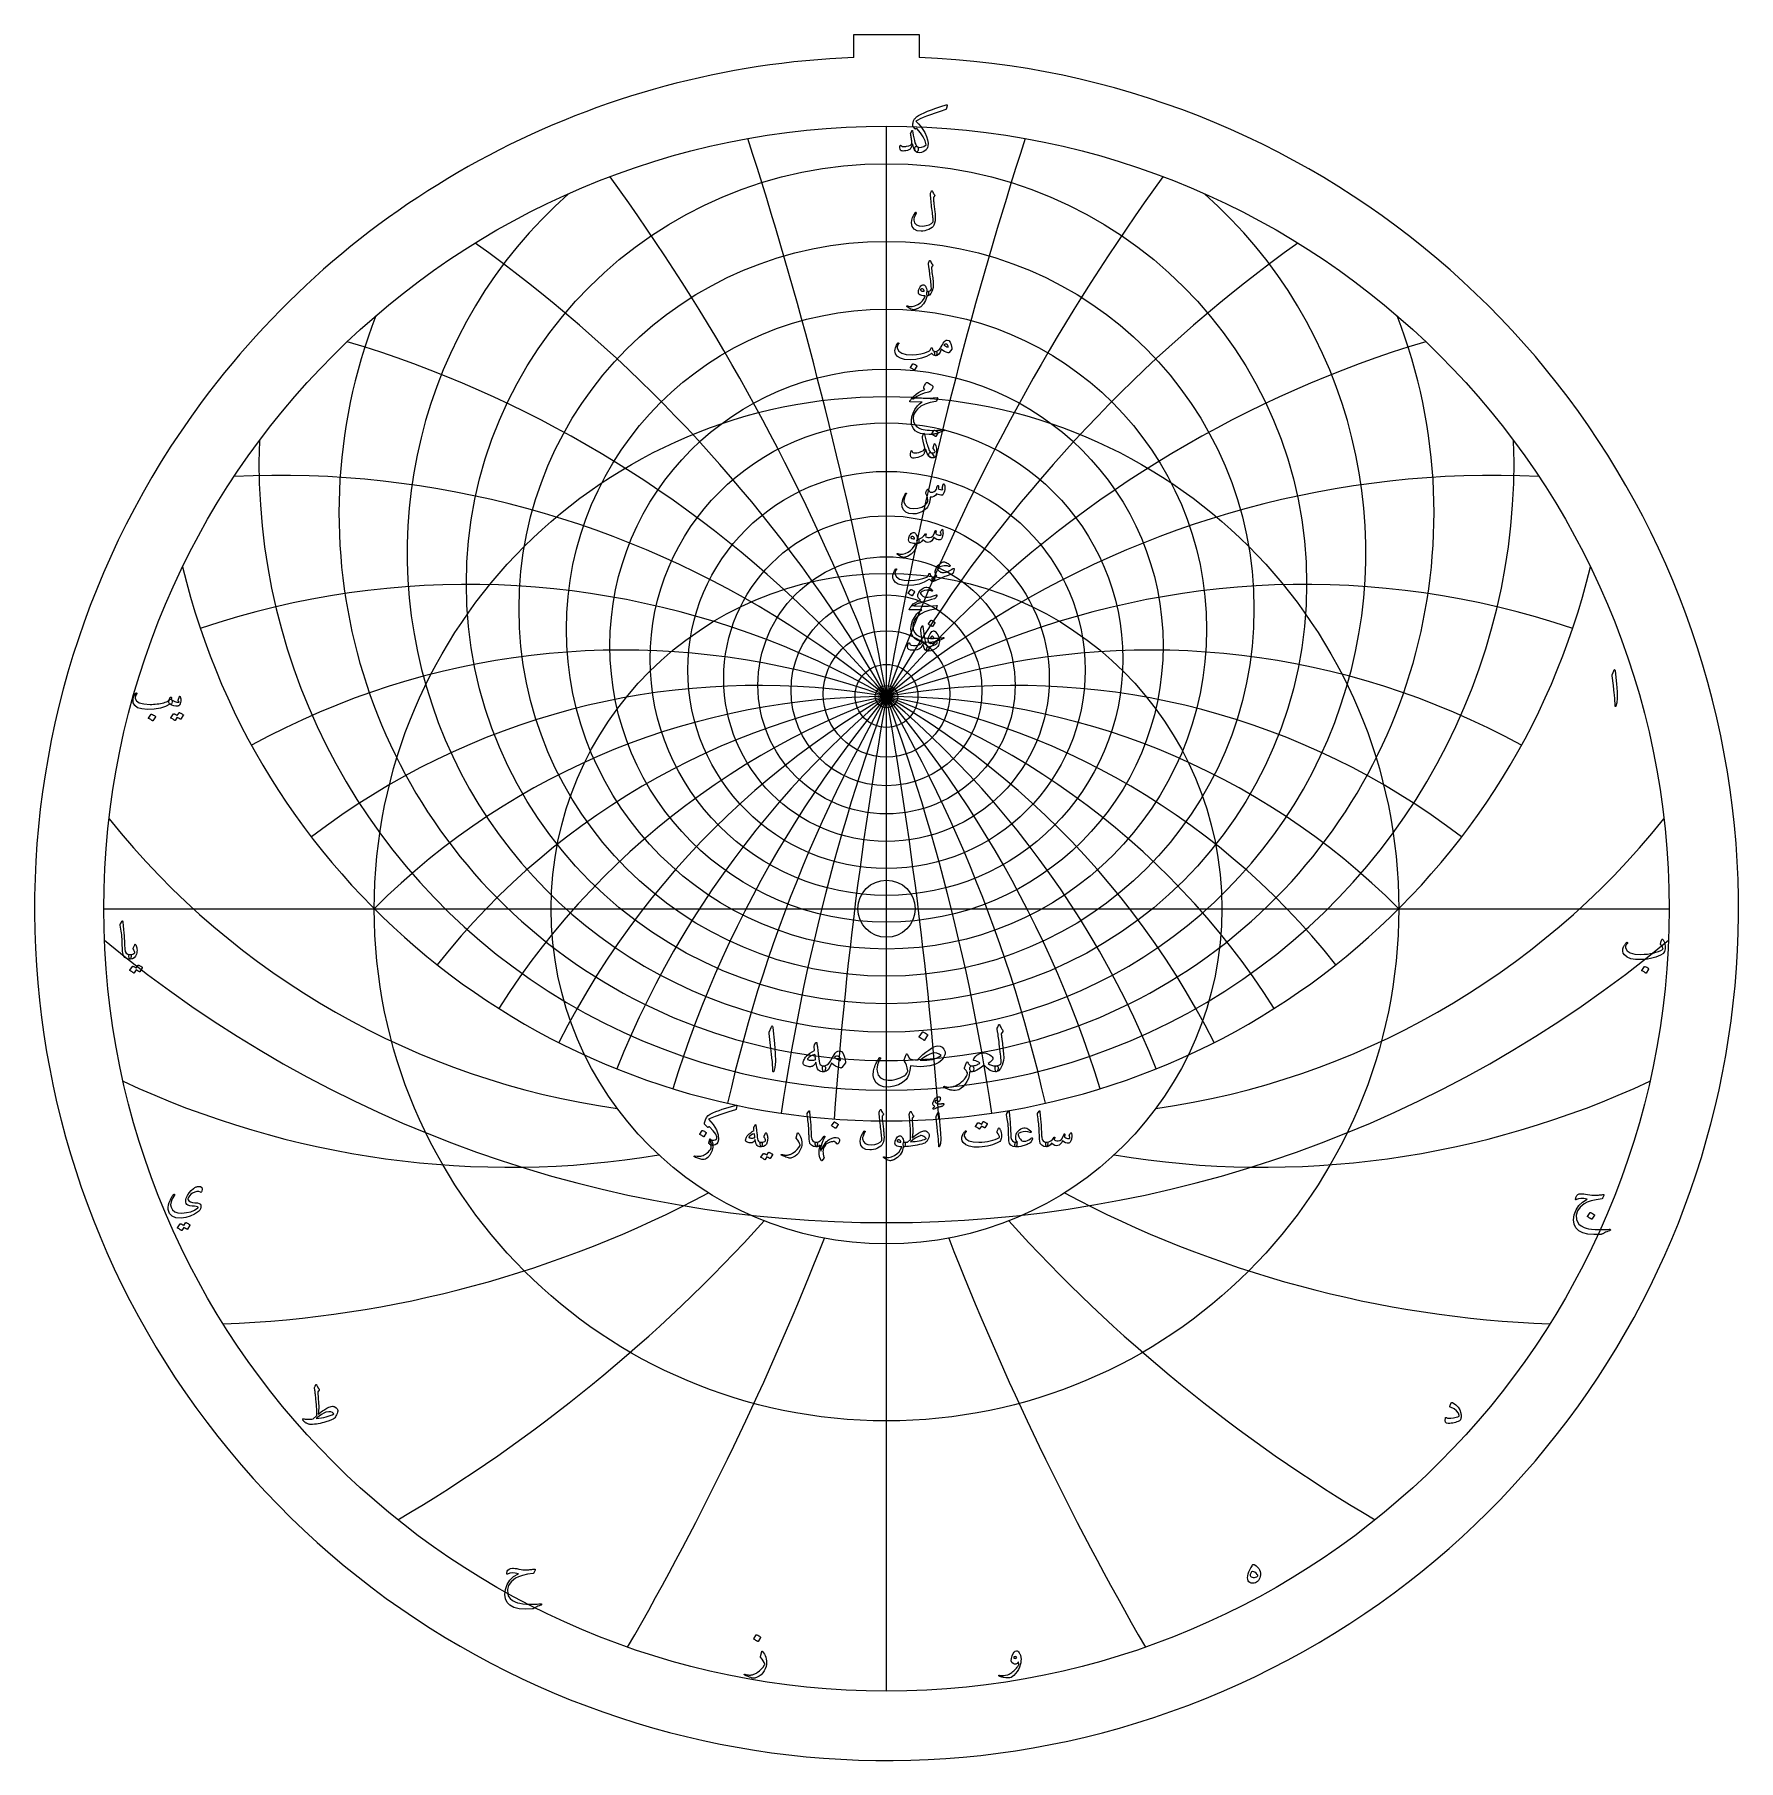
# Model space of a CAD drawing. Header units: millimetres. Extents: x -71 to 71, y -71 to 73.
import ezdxf

# ---------------------------------------------------------------- set-up
doc = ezdxf.new("R2010")
doc.units = ezdxf.units.MM
for name, color, linetype in [('CUT_INNER', 6, 'Continuous'), ('CUT_OUTER', 1, 'Continuous'), ('ENGRAVE', 7, 'Continuous'), ('ENGRAVE_FINE', 8, 'Continuous'), ('TEXT', 5, 'Continuous')]:
    doc.layers.add(name, color=color, linetype=linetype)

msp = doc.modelspace()

# ---------------------------------------------------------------- linework, layer by layer
at = {"layer": 'CUT_INNER'}
msp.add_circle((0, 0), 2.375, dxfattribs=at)
at = {"layer": 'CUT_OUTER'}
for points in [[(-2.7125, 72.6225), (2.7125, 72.6225), (2.7125, 70.7102)], [(-2.7125, 70.7102), (-2.7125, 72.6225)]]:
    msp.add_lwpolyline(points, dxfattribs=at)
for centre, radius, start, end in [((-0.0002, -0.0002), 70.7624, 143.437284, 87.803), ((-0.0008, 0.001), 70.7612, 92.196179, 143.437734)]:
    msp.add_arc(centre, radius, start, end, dxfattribs=at)
at = {"layer": 'ENGRAVE'}
for points in [[(0, -65), (0, 65)], [(-65, 0), (65, 0)], [(0, -65), (0, -27.8517)]]:
    msp.add_lwpolyline(points, dxfattribs=at)
for centre, radius in [((0, 0), 65), ((0, 26.9983), 34.8906), ((0, 24.9127), 30.5206), ((0, 23.2241), 26.5789), ((0, 21.8516), 22.9719), ((0, 0), 42.5483), ((0, 20.7365), 19.6286), ((0, 19.8357), 16.4933), ((0, 19.117), 13.5217), ((0, 18.5565), 10.677), ((0, 0), 27.8517), ((0, 18.1368), 7.9284), ((0, 17.8452), 5.2486), ((0, 17.6735), 2.6134), ((0, 17.6168), 0.93)]:
    msp.add_circle(centre, radius, dxfattribs=at)
for centre, radius, start, end in [((0, 29.5942), 39.8157, 131.540817, 48.459183), ((0, 32.8635), 45.4736, 158.875932, 21.124068), ((0, 37.0484), 52.1226, 177.987161, 2.012839), ((0, 42.5236), 60.1549, 193.587078, 346.412922), ((0, -42.5731), 60.1899, 45.016667, 134.983333), ((0, -42.5731), 60.1899, 45.016667, 134.983333), ((-13.0688, 48.7733), 66.0302, 218.740683, 261.906834), ((13.0688, 48.7733), 66.0302, 278.093166, 321.259317), ((-31.289, 54.1942), 75.6728, 244.889976, 279.422897), ((31.289, 54.1942), 75.6728, 260.577103, 295.110024), ((-58.6079, 58.6079), 93.1672, 272.16213, 298.061821), ((58.6079, 58.6079), 93.1672, 241.938179, 267.83787), ((-107.1603, 61.869), 130.849, 300.585293, 317.851754), ((107.1603, 61.869), 130.849, 222.148246, 239.414707), ((-238.3654, 63.8698), 250.4152, 329.999198, 338.632428), ((238.3654, 63.8698), 250.4152, 201.367572, 210.000802)]:
    msp.add_arc(centre, radius, start, end, dxfattribs=at)
at = {"layer": 'ENGRAVE_FINE'}
for centre, radius, start, end in [((-341.3539, -42.5731), 346.6199, 4.152572, 17.901565), ((-341.3539, -42.5731), 346.6199, 4.152572, 17.901565), ((341.3539, -42.5731), 346.6199, 162.098435, 175.847428), ((341.3539, -42.5731), 346.6199, 162.098435, 175.847428), ((-165.3704, -42.5731), 175.9835, 8.358017, 35.97743), ((-165.3704, -42.5731), 175.9835, 8.358017, 35.97743), ((165.3704, -42.5731), 175.9835, 144.02257, 171.641983), ((165.3704, -42.5731), 175.9835, 144.02257, 171.641983), ((-104.252, -42.5731), 120.3798, 12.671638, 54.3922), ((-104.252, -42.5731), 120.3798, 12.671638, 54.3922), ((104.252, -42.5731), 120.3798, 125.6078, 167.328362), ((104.252, -42.5731), 120.3798, 125.6078, 167.328362), ((-71.7315, -42.5731), 93.6389, 17.153802, 73.277838), ((-71.7315, -42.5731), 93.6389, 17.153802, 73.277838), ((71.7315, -42.5731), 93.6389, 106.722162, 162.846198), ((71.7315, -42.5731), 93.6389, 106.722162, 162.846198), ((-50.5053, -42.5731), 78.5723, 21.873002, 92.678933), ((-50.5053, -42.5731), 78.5723, 21.873002, 92.678933), ((50.5053, -42.5731), 78.5723, 87.321067, 158.126998), ((50.5053, -42.5731), 78.5723, 87.321067, 158.126998), ((-34.7507, -42.5731), 69.5013, 26.909615, 108.663414), ((-34.7507, -42.5731), 69.5013, 26.909615, 108.663414), ((34.7507, -42.5731), 69.5013, 71.336586, 153.090385), ((34.7507, -42.5731), 69.5013, 71.336586, 153.090385), ((-21.9073, -42.5731), 64.0528, 32.360678, 118.765767), ((-21.9073, -42.5731), 64.0528, 32.360678, 118.765767), ((21.9073, -42.5731), 64.0528, 61.234233, 147.639322), ((21.9073, -42.5731), 64.0528, 61.234233, 147.639322), ((-10.6131, -42.5731), 61.1184, 38.346091, 127.435665), ((-10.6131, -42.5731), 61.1184, 38.346091, 127.435665), ((10.6131, -42.5731), 61.1184, 52.564335, 141.653909), ((10.6131, -42.5731), 61.1184, 52.564335, 141.653909), ((0, 75.5154), 101.5976, 230.263164, 309.736836)]:
    msp.add_arc(centre, radius, start, end, dxfattribs=at)
at = {"layer": 'TEXT'}
for points in [[(4.9603, 66.7756), (5.0021, 66.7831), (5.0284, 66.7725), (5.0392, 66.7439), (5.0346, 66.6973), (4.9892, 66.5158), (4.9753, 66.4694), (4.9582, 66.4333), (4.9381, 66.4075), (4.9149, 66.392), (4.4504, 66.2398), (4.0301, 66.0966), (3.6542, 65.9624), (3.3227, 65.8372), (3.036, 65.7205), (2.7947, 65.6119), (2.5987, 65.5112), (2.4482, 65.4185), (2.6596, 65.2123), (2.8524, 64.9854), (3.0267, 64.7379), (3.1824, 64.4698), (3.3247, 64.1573), (3.4134, 63.8675), (3.4485, 63.6004), (3.4299, 63.356), (3.4021, 63.2462), (3.3681, 63.156), (3.3278, 63.0853), (3.2814, 63.0343), (3.0886, 62.9023), (2.9019, 62.8239), (2.7215, 62.7991), (2.5472, 62.828), (2.4724, 62.8667), (2.4172, 62.9291), (2.3817, 63.0152), (2.3657, 63.125), (2.3665, 63.2127), (2.3812, 63.2776), (2.4098, 63.3199), (2.4523, 63.3395), (2.4737, 63.3385), (2.5008, 63.3313), (2.5335, 63.3179), (2.5719, 63.2983), (2.7302, 63.2441), (2.904, 63.255), (3.0932, 63.3308), (3.2979, 63.4715), (3.2077, 63.7832), (3.0484, 64.1119), (2.82, 64.4576), (2.5224, 64.8204), (2.5139, 64.8263), (2.5049, 64.8276), (2.4954, 64.8243), (2.4853, 64.8163), (2.4399, 64.7791), (2.4294, 64.7717), (2.4183, 64.7699), (2.4067, 64.7737), (2.3946, 64.7833), (2.1966, 65.006), (2.1919, 65.023), (2.1904, 65.0617), (2.1919, 65.122), (2.1966, 65.204), (2.2043, 65.2912), (2.2151, 65.3628), (2.229, 65.419), (2.2461, 65.4598), (2.2753, 65.5116), (2.3054, 65.5598), (2.3362, 65.6044), (2.3678, 65.6454), (2.4001, 65.683), (2.4332, 65.7176), (2.4671, 65.749), (2.5018, 65.7774), (2.6702, 65.8868), (2.8782, 66.0007), (3.126, 66.1189), (3.4134, 66.2415), (3.7406, 66.3684), (4.1075, 66.4998), (4.514, 66.6355), (4.9603, 66.7756)], [(2.4564, 62.8775), (2.3763, 62.961), (2.3048, 63.092), (2.2422, 63.2704), (2.1883, 63.4963), (2.1808, 63.521), (2.1708, 63.5251), (2.1581, 63.5086), (2.1429, 63.4715), (2.1302, 63.4366), (2.1166, 63.4019), (2.1023, 63.3675), (2.0873, 63.3333), (2.0717, 63.2994), (2.0558, 63.2658), (2.0397, 63.2324), (2.0233, 63.1993), (1.9547, 63.1085), (1.8645, 63.0384), (1.7526, 62.9889), (1.6191, 62.96), (1.4891, 62.9466), (1.3798, 62.9435), (1.2911, 62.9507), (1.2231, 62.9683), (1.1622, 63.0111), (1.1241, 63.09), (1.1086, 63.2049), (1.1158, 63.356), (1.1215, 63.3815), (1.1302, 63.4004), (1.1421, 63.4125), (1.1571, 63.4179), (1.1741, 63.4181), (1.188, 63.4148), (1.1988, 63.4078), (1.2066, 63.3973), (1.23, 63.3645), (1.2633, 63.3405), (1.3063, 63.3253), (1.3592, 63.3189), (1.3892, 63.3173), (1.4216, 63.3168), (1.4563, 63.3173), (1.4932, 63.3189), (1.5323, 63.3215), (1.5732, 63.3251), (1.6158, 63.3297), (1.6603, 63.3354), (1.8449, 63.3751), (1.9821, 63.4365), (2.0718, 63.5195), (2.1141, 63.6241), (2.1119, 63.6466), (2.1094, 63.6726), (2.1067, 63.7023), (2.1037, 63.7355), (2.1, 63.7726), (2.095, 63.8139), (2.0887, 63.8593), (2.0811, 63.9088), (2.0731, 63.9592), (2.0656, 64.0073), (2.0586, 64.053), (2.0522, 64.0965), (2.0457, 64.1376), (2.0388, 64.1764), (2.0313, 64.2129), (2.0233, 64.247), (2.0117, 64.3128), (2.0058, 64.3656), (2.0055, 64.4056), (2.0109, 64.4326), (2.0976, 64.6224), (2.1045, 64.6314), (2.113, 64.6379), (2.1231, 64.6417), (2.1347, 64.643), (2.146, 64.641), (2.1553, 64.6348), (2.1625, 64.6245), (2.1677, 64.61), (2.194, 64.4486), (2.2275, 64.2615), (2.2682, 64.0485), (2.3162, 63.8098), (2.3647, 63.6216), (2.4234, 63.4736), (2.4925, 63.3658), (2.5719, 63.2983), (2.6008, 63.2745), (2.6214, 63.2405), (2.6338, 63.1962), (2.6379, 63.1415), (2.6336, 63.0688), (2.6204, 63.0033), (2.5985, 62.9451), (2.5678, 62.894), (2.5454, 62.8698), (2.5193, 62.859), (2.4897, 62.8615), (2.4564, 62.8775)], [(3.7352, 59.6106), (3.7424, 59.6232), (3.7517, 59.6322), (3.763, 59.6377), (3.7764, 59.6395), (3.7898, 59.6371), (3.8012, 59.6302), (3.8105, 59.6186), (3.8177, 59.6023), (3.8561, 59.5077), (3.8971, 59.426), (3.9407, 59.3572), (3.9868, 59.3012), (4.0005, 59.2811), (4.0043, 59.2579), (3.9984, 59.2316), (3.9827, 59.2022), (3.9726, 59.188), (3.9631, 59.1744), (3.9541, 59.1612), (3.9456, 59.1486), (3.9376, 59.1367), (3.9301, 59.1259), (3.9231, 59.1161), (3.9167, 59.1073), (3.9059, 59.0914), (3.8981, 59.0723), (3.8935, 59.0501), (3.8919, 59.0248), (3.8968, 58.9536), (3.9033, 58.8758), (3.9113, 58.7917), (3.9208, 58.701), (3.9316, 58.604), (3.9435, 58.5005), (3.9564, 58.3905), (3.9703, 58.2741), (3.9859, 58.1579), (3.9997, 58.0488), (4.0117, 57.9465), (4.0219, 57.8513), (4.0305, 57.7627), (4.0379, 57.6806), (4.0439, 57.6049), (4.0487, 57.5357), (4.0541, 57.3308), (4.0373, 57.1366), (3.9984, 56.9533), (3.9373, 56.7808), (3.8778, 56.6795), (3.7857, 56.5859), (3.6612, 56.5001), (3.5042, 56.422), (3.334, 56.3573), (3.1742, 56.3116), (3.0247, 56.2851), (2.8854, 56.2776), (2.5369, 56.3255), (2.2873, 56.457), (2.1368, 56.672), (2.0852, 56.9706), (2.1032, 57.1931), (2.1615, 57.4109), (2.26, 57.6241), (2.3987, 57.8327), (2.4093, 57.8448), (2.4203, 57.8523), (2.4319, 57.8551), (2.4441, 57.8533), (2.457, 57.8484), (2.4667, 57.842), (2.4735, 57.834), (2.4771, 57.8245), (2.4796, 57.8103), (2.4791, 57.7966), (2.4755, 57.7835), (2.4688, 57.7708), (2.3742, 57.5865), (2.309, 57.4295), (2.2731, 57.2998), (2.2667, 57.1975), (2.3355, 56.977), (2.4843, 56.8231), (2.713, 56.7357), (3.0216, 56.7148), (3.2997, 56.745), (3.5362, 56.8149), (3.7308, 56.9244), (3.8837, 57.0737), (3.8805, 57.1458), (3.8749, 57.23), (3.8671, 57.3262), (3.8569, 57.4347), (3.8441, 57.5554), (3.8285, 57.6889), (3.8101, 57.8349), (3.7888, 57.9936), (3.7687, 58.1573), (3.7496, 58.3184), (3.7316, 58.477), (3.7146, 58.633), (3.6988, 58.7864), (3.6847, 58.9372), (3.672, 59.0854), (3.6609, 59.2311), (3.6444, 59.3713), (3.6452, 59.3873), (3.6475, 59.4023), (3.6514, 59.4162), (3.6568, 59.4291)], [(3.4856, 53.6338), (3.5135, 53.701), (3.5351, 53.7544), (3.5506, 53.7939), (3.5599, 53.8194), (3.5671, 53.8356), (3.5764, 53.8472), (3.5877, 53.8542), (3.6011, 53.8565), (3.6163, 53.8539), (3.629, 53.8462), (3.639, 53.8333), (3.6465, 53.8153), (3.6808, 53.7268), (3.7218, 53.6472), (3.7695, 53.5763), (3.8239, 53.5141), (3.8391, 53.4943), (3.8435, 53.4718), (3.837, 53.4468), (3.8197, 53.4193), (3.729, 53.2914), (3.7352, 53.2341), (3.7414, 53.1779), (3.7476, 53.1228), (3.7538, 53.0686), (3.7599, 53.0155), (3.7661, 52.9634), (3.7723, 52.9124), (3.7785, 52.8624), (3.8355, 52.3993), (3.8703, 52.0374), (3.8829, 51.7765), (3.8734, 51.6166), (3.7955, 51.3266), (3.6939, 51.1123), (3.5686, 50.9739), (3.4196, 50.9113), (3.4155, 50.9113), (3.4114, 50.9113), (3.4073, 50.9113), (3.4031, 50.9113), (3.3786, 50.9345), (3.3629, 50.9876), (3.3559, 51.0706), (3.3578, 51.1835), (3.3616, 51.2253), (3.3732, 51.2557), (3.3926, 51.2748), (3.4196, 51.2825), (3.5243, 51.3034), (3.6114, 51.3413), (3.681, 51.3962), (3.7331, 51.4681), (3.7296, 51.5545), (3.7233, 51.6527), (3.7142, 51.7628), (3.7022, 51.8848), (3.6876, 52.018), (3.6707, 52.1622), (3.6515, 52.3171), (3.63, 52.4829), (3.6101, 52.6458), (3.5918, 52.7923), (3.5751, 52.9222), (3.5599, 53.0356), (3.5467, 53.1326), (3.5362, 53.213), (3.5282, 53.2769), (3.5228, 53.3244), (3.4815, 53.5595), (3.4802, 53.5827), (3.4805, 53.6028), (3.4823, 53.6198), (3.4856, 53.6338)], [(3.3371, 50.8659), (3.2404, 50.5263), (3.0783, 50.242), (2.8506, 50.0128), (2.5575, 49.8388), (2.5165, 49.8211), (2.476, 49.8052), (2.4361, 49.7912), (2.3966, 49.7789), (2.358, 49.7688), (2.3203, 49.7609), (2.2837, 49.7554), (2.2481, 49.7521), (2.1594, 49.7648), (2.0419, 49.8109), (1.8954, 49.8906), (1.7201, 50.0038), (1.7013, 50.02), (1.6902, 50.0357), (1.6869, 50.0509), (1.6912, 50.0656), (1.701, 50.077), (1.7139, 50.0821), (1.7299, 50.0811), (1.749, 50.0739), (1.9313, 50.0148), (2.1357, 50.0151), (2.3623, 50.0747), (2.6111, 50.1935), (2.8143, 50.3314), (2.9824, 50.4936), (3.1154, 50.68), (3.2134, 50.8906), (3.2126, 50.8981), (3.2103, 50.904), (3.2064, 50.9084), (3.201, 50.9113), (3.0589, 50.9195), (2.938, 50.936), (2.8383, 50.9608), (2.7596, 50.9938), (2.6988, 51.0448), (2.6606, 51.1154), (2.6452, 51.2057), (2.6524, 51.3155), (2.6547, 51.3301), (2.6575, 51.3449), (2.6609, 51.36), (2.6647, 51.3753), (2.6691, 51.3912), (2.674, 51.4078), (2.6794, 51.4252), (2.6854, 51.4434), (2.7338, 51.5612), (2.7926, 51.6589), (2.8617, 51.7365), (2.9411, 51.794), (3.0223, 51.8255), (3.0968, 51.8249), (3.1646, 51.7925), (3.2257, 51.728), (3.2791, 51.6383), (3.3196, 51.5341), (3.3472, 51.4155), (3.3619, 51.2825), (3.37, 51.2826), (3.3779, 51.283), (3.3855, 51.2837), (3.3928, 51.2846), (3.4002, 51.2855), (3.4078, 51.2861), (3.4156, 51.2865), (3.4238, 51.2866), (3.4516, 51.2807), (3.4733, 51.2629), (3.4887, 51.2333), (3.498, 51.1918), (3.5019, 51.1461), (3.5011, 51.1), (3.4957, 51.0533), (3.4856, 51.0061), (3.4725, 50.9646), (3.4578, 50.935), (3.4415, 50.9172), (3.4238, 50.9113), (3.3454, 50.9113), (3.3449, 50.9038), (3.3433, 50.8937), (3.3407, 50.8811), (3.3371, 50.8659)], [(3.1391, 51.3279), (3.0958, 51.4034), (3.0484, 51.4568), (2.9968, 51.488), (2.9411, 51.497), (2.9079, 51.4882), (2.8782, 51.4743), (2.8522, 51.4552), (2.8297, 51.431), (2.8225, 51.4181), (2.8215, 51.4042), (2.8267, 51.3892), (2.838, 51.3733), (2.8805, 51.3359), (2.9422, 51.3103), (3.0229, 51.2967), (3.1226, 51.2949), (3.1329, 51.2969), (3.1391, 51.3031), (3.1412, 51.3134), (3.1391, 51.3279)], [(0.9405, 46.9795), (0.9552, 46.9955), (0.9704, 47.0022), (0.9861, 46.9996), (1.0024, 46.9878), (1.0148, 46.9723), (1.0189, 46.9548), (1.0148, 46.9352), (1.0024, 46.9135), (0.9395, 46.8161), (0.8992, 46.7258), (0.8817, 46.6428), (0.8869, 46.567), (1.016, 46.318), (1.2674, 46.1442), (1.641, 46.0457), (2.1368, 46.0225), (2.5046, 46.0496), (2.8576, 46.106), (3.1956, 46.1919), (3.5186, 46.3071), (3.5756, 46.3409), (3.6228, 46.3927), (3.6602, 46.4626), (3.6878, 46.5505), (3.697, 46.5755), (3.7125, 46.5928), (3.7342, 46.6023), (3.762, 46.6041), (3.7819, 46.5956), (3.796, 46.5784), (3.8045, 46.5523), (3.8074, 46.5175), (3.8267, 46.4314), (3.8806, 46.3669), (3.969, 46.3241), (4.092, 46.303), (4.1363, 46.2932), (4.1662, 46.2679), (4.1817, 46.2272), (4.1828, 46.171), (4.1678, 46.0663), (4.1477, 45.9916), (4.1224, 45.9467), (4.092, 45.9318), (4.0015, 45.9436), (3.9157, 45.9792), (3.8344, 46.0385), (3.7579, 46.1215), (3.7514, 46.1249), (3.7403, 46.1225), (3.7246, 46.1145), (3.7043, 46.1009), (3.3196, 45.8843), (2.8999, 45.7296), (2.4451, 45.6368), (1.9553, 45.6059), (1.5025, 45.6368), (1.1509, 45.7296), (0.9003, 45.8843), (0.7508, 46.1009), (0.7167, 46.2218), (0.7054, 46.3453), (0.7167, 46.4714), (0.7508, 46.6), (0.7966, 46.7196), (0.8436, 46.8228), (0.8915, 46.9094), (0.9405, 46.9795)], [(5.049, 47.2435), (5.1782, 47.1976), (5.2852, 47.0682), (5.37, 46.8552), (5.4326, 46.5588), (5.4349, 46.5374), (5.4337, 46.5185), (5.4288, 46.5023), (5.4203, 46.4886), (5.1934, 46.204), (5.1776, 46.1867), (5.1593, 46.1762), (5.1385, 46.1723), (5.115, 46.1751), (4.9608, 46.2277), (4.8159, 46.2948), (4.6803, 46.3762), (4.554, 46.4721), (4.4522, 46.2357), (4.3405, 46.0669), (4.2191, 45.9655), (4.0879, 45.9318), (4.0732, 45.9372), (4.058, 45.9534), (4.0422, 45.9805), (4.026, 46.0184), (4.001, 46.1122), (3.992, 46.1875), (3.9989, 46.2442), (4.0219, 46.2824), (4.0353, 46.2914), (4.0508, 46.2979), (4.0683, 46.3017), (4.0879, 46.303), (4.1817, 46.319), (4.2735, 46.3628), (4.3632, 46.4345), (4.4509, 46.534), (4.4893, 46.5918), (4.5468, 46.6866), (4.6234, 46.8186), (4.719, 46.9878), (4.7938, 47.0996), (4.8737, 47.1796), (4.9588, 47.2275), (5.049, 47.2435)], [(4.752, 46.8393), (4.8293, 46.7748), (4.917, 46.7217), (5.015, 46.6799), (5.1233, 46.6495), (5.1173, 46.7307), (5.0954, 46.797), (5.0575, 46.8483), (5.0036, 46.8846), (4.9415, 46.9035), (4.8788, 46.9022), (4.8157, 46.8808), (4.752, 46.8393)], [(2.1904, 45.2676), (2.1955, 45.2728), (2.2027, 45.2759), (2.212, 45.2769), (2.2234, 45.2759), (2.3036, 45.2434), (2.3791, 45.2037), (2.45, 45.1568), (2.5163, 45.1026), (2.5227, 45.0944), (2.5255, 45.0861), (2.5248, 45.0779), (2.5204, 45.0696), (2.3265, 44.7561), (2.3193, 44.7487), (2.31, 44.7469), (2.2987, 44.7507), (2.2853, 44.7603), (2.2736, 44.7685), (2.2553, 44.7809), (2.2303, 44.7974), (2.1986, 44.818), (2.1597, 44.8428), (2.113, 44.8716), (2.0586, 44.9046), (1.9965, 44.9418), (1.9883, 44.9479), (1.9841, 44.9541), (1.9841, 44.9603), (1.9883, 44.9665)], [(3.4815, 42.913), (3.1211, 42.8189), (2.8029, 42.6974), (2.5271, 42.5487), (2.2935, 42.3726), (2.2577, 42.3455), (2.2244, 42.3303), (2.1937, 42.3269), (2.1656, 42.3355), (2.1329, 42.3744), (2.1378, 42.4293), (2.1803, 42.5002), (2.2605, 42.5871), (2.45, 42.7443), (2.6678, 42.8861), (2.9141, 43.0125), (3.1886, 43.1233), (3.1102, 43.2388), (3.0956, 43.2677), (3.0886, 43.2966), (3.0894, 43.3255), (3.0979, 43.3543), (3.1533, 43.4644), (3.2041, 43.5554), (3.2502, 43.6274), (3.2917, 43.6802), (3.3183, 43.7052), (3.3443, 43.7184), (3.3699, 43.7197), (3.3949, 43.7091), (3.54, 43.6271), (3.662, 43.5503), (3.7607, 43.4786), (3.8362, 43.4121), (3.8509, 43.3907), (3.8579, 43.3636), (3.8571, 43.3309), (3.8486, 43.2925), (3.8221, 43.2324), (3.7795, 43.1594), (3.721, 43.0736), (3.6465, 42.9748), (3.6269, 42.9601), (3.5929, 42.9449), (3.5444, 42.9292), (3.4815, 42.913)], [(2.508, 42.4345), (3.0373, 42.4159), (3.4949, 42.4138), (3.8809, 42.4283), (4.1951, 42.4592), (4.2048, 42.4604), (4.2132, 42.4597), (4.2203, 42.4573), (4.2261, 42.453), (4.2303, 42.4472), (4.2328, 42.4401), (4.2334, 42.4317), (4.2322, 42.4221), (4.2241, 42.3844), (4.2163, 42.3499), (4.2087, 42.3184), (4.2013, 42.2901), (4.1942, 42.2648), (4.1874, 42.2426), (4.1808, 42.2236), (4.1745, 42.2076), (4.1611, 42.1821), (4.1456, 42.1632), (4.1281, 42.1511), (4.1085, 42.1457), (3.6321, 42.0593), (3.2175, 41.924), (2.8648, 41.7397), (2.574, 41.5063), (2.427, 41.3385), (2.3203, 41.1609), (2.2538, 40.9734), (2.2275, 40.7762), (2.2528, 40.4666), (2.3533, 40.2142), (2.5291, 40.019), (2.7802, 39.8811), (2.9104, 39.8393), (3.0535, 39.8048), (3.2095, 39.7774), (3.3784, 39.7573), (3.5599, 39.7442), (3.7538, 39.7377), (3.96, 39.738), (4.1786, 39.745), (4.2564, 39.7493), (4.3328, 39.7542), (4.4079, 39.7597), (4.4818, 39.7656), (4.5539, 39.772), (4.6236, 39.779), (4.691, 39.7865), (4.7561, 39.7945), (4.776, 39.7955), (4.7902, 39.7903), (4.7987, 39.779), (4.8015, 39.7615), (4.8, 39.7411), (4.7953, 39.7254), (4.7876, 39.7143), (4.7767, 39.7078), (4.6602, 39.6586), (4.5499, 39.614), (4.4457, 39.574), (4.3477, 39.5387), (4.2562, 39.5078), (4.1714, 39.481), (4.0933, 39.4583), (4.0219, 39.4397), (3.9547, 39.426), (3.8894, 39.4139), (3.8258, 39.4034), (3.7641, 39.3943), (3.7039, 39.3874), (3.645, 39.383), (3.5873, 39.3812), (3.531, 39.382), (3.1463, 39.4119), (2.8256, 39.4768), (2.5688, 39.5769), (2.376, 39.712), (2.2345, 39.8808), (2.1357, 40.078), (2.0798, 40.3036), (2.0666, 40.5576), (2.1071, 40.8726), (2.2038, 41.1784), (2.3567, 41.4749), (2.5657, 41.7621), (2.6475, 41.849), (2.74, 41.9322), (2.8434, 42.0119), (2.9576, 42.088), (1.9594, 42.0962), (1.9354, 42.1065), (1.9253, 42.1251), (1.9292, 42.1519), (1.947, 42.187), (1.9805, 42.238), (2.0109, 42.2839), (2.0383, 42.3246), (2.0625, 42.3602), (2.0836, 42.3904), (2.1017, 42.4149), (2.1166, 42.4337), (2.1285, 42.4468), (2.1553, 42.4492), (2.2275, 42.4479), (2.3451, 42.443), (2.508, 42.4345)], [(3.1618, 39.3925), (3.1855, 39.2843), (3.2113, 39.1744), (3.2392, 39.0626), (3.2691, 38.9491), (3.301, 38.8332), (3.3351, 38.7144), (3.3712, 38.5929), (3.4093, 38.4685), (3.4864, 38.2447), (3.5568, 38.0766), (3.6205, 37.9642), (3.6774, 37.9075), (3.7272, 37.8737), (3.7775, 37.826), (3.8283, 37.7644), (3.8796, 37.6889), (3.928, 37.5953), (3.9414, 37.5249), (3.9198, 37.4777), (3.8631, 37.4537), (3.6798, 37.4723), (3.5176, 37.594), (3.3766, 37.8188), (3.2567, 38.1467), (3.2541, 38.1522), (3.2505, 38.156), (3.2459, 38.1583), (3.2402, 38.1591), (3.2361, 38.1583), (3.2319, 38.156), (3.2278, 38.1522), (3.2237, 38.1467), (3.2121, 38.0936), (3.1979, 38.0374), (3.1811, 37.9781), (3.1618, 37.9157), (3.1407, 37.8567), (3.1185, 37.8075), (3.0953, 37.768), (3.0711, 37.7384), (2.9839, 37.6623), (2.8751, 37.595), (2.7447, 37.5365), (2.5926, 37.4867), (2.4379, 37.4499), (2.3038, 37.4341), (2.1904, 37.4396), (2.0976, 37.4661), (2.0182, 37.5326), (1.9821, 37.6497), (1.9893, 37.8173), (2.0398, 38.0354), (2.0447, 38.0426), (2.0512, 38.0477), (2.0591, 38.0508), (2.0687, 38.0519), (2.08, 38.0506), (2.0893, 38.0467), (2.0965, 38.0403), (2.1017, 38.0312), (2.1213, 37.9856), (2.1429, 37.9477), (2.1667, 37.9175), (2.1924, 37.8951), (2.2729, 37.8652), (2.3822, 37.858), (2.5204, 37.8735), (2.6874, 37.9116), (2.8656, 37.9688), (3.004, 38.0333), (3.1028, 38.105), (3.1618, 38.1839), (3.1716, 38.2638), (3.1556, 38.4004), (3.1139, 38.5938), (3.0463, 38.8439), (3.0138, 38.9756), (2.9947, 39.0821), (2.9891, 39.1633), (2.9968, 39.2192), (3.0752, 39.442), (3.0837, 39.4655), (3.0927, 39.4822), (3.1023, 39.4923), (3.1123, 39.4956), (3.1247, 39.4892), (3.1371, 39.4698), (3.1494, 39.4376), (3.1618, 39.3925)], [(3.9579, 39.7472), (3.9631, 39.7524), (3.9703, 39.7555), (3.9796, 39.7565), (3.9909, 39.7555), (4.0711, 39.723), (4.1467, 39.6833), (4.2176, 39.6364), (4.2838, 39.5822), (4.2903, 39.574), (4.2931, 39.5657), (4.2923, 39.5575), (4.2879, 39.5492), (4.0941, 39.2357), (4.0868, 39.2283), (4.0776, 39.2265), (4.0662, 39.2303), (4.0528, 39.2399), (4.0412, 39.2481), (4.0229, 39.2605), (3.9979, 39.277), (3.9662, 39.2976), (3.9273, 39.3224), (3.8806, 39.3512), (3.8262, 39.3842), (3.7641, 39.4214), (3.7558, 39.4276), (3.7517, 39.4337), (3.7517, 39.4399), (3.7558, 39.4461)], [(3.9951, 38.0601), (3.9708, 38.1006), (3.9476, 38.1354), (3.9255, 38.1645), (3.9043, 38.188), (3.8891, 38.2081), (3.8806, 38.2313), (3.8788, 38.2576), (3.8837, 38.287), (3.9703, 38.6005), (3.9824, 38.6278), (3.9982, 38.6356), (4.0175, 38.6237), (4.0404, 38.5922), (4.075, 38.5255), (4.1044, 38.4448), (4.1286, 38.3502), (4.1477, 38.2416), (4.1588, 38.1375), (4.1632, 38.0354), (4.1608, 37.9353), (4.1518, 37.8374), (4.1371, 37.752), (4.1178, 37.6775), (4.0938, 37.6138), (4.0652, 37.561), (4.0299, 37.5218), (3.9817, 37.4909), (3.9206, 37.4682), (3.8466, 37.4537), (3.7708, 37.4509), (3.7001, 37.463), (3.6346, 37.4901), (3.5743, 37.5321), (3.5276, 37.5855), (3.5032, 37.6466), (3.5008, 37.7154), (3.5207, 37.792), (3.5524, 37.8546), (3.5898, 37.8941), (3.6328, 37.9103), (3.6816, 37.9034), (3.794, 37.8763), (3.8919, 37.8735), (3.9755, 37.8949), (4.0446, 37.9405), (4.0461, 37.9526), (4.0384, 37.9766), (4.0214, 38.0124), (3.9951, 38.0601)], [(4.7066, 35.2443), (4.7138, 35.2623), (4.7231, 35.2752), (4.7345, 35.2829), (4.7479, 35.2855), (4.7651, 35.2834), (4.7798, 35.2773), (4.792, 35.2669), (4.8015, 35.2525), (4.825, 35.2009), (4.8417, 35.137), (4.8518, 35.0607), (4.8551, 34.972), (4.8461, 34.8271), (4.819, 34.6894), (4.7739, 34.559), (4.7107, 34.4358), (4.6891, 34.4061), (4.6654, 34.3832), (4.6396, 34.3669), (4.6117, 34.3574), (4.5109, 34.3509), (4.4024, 34.3687), (4.2861, 34.4108), (4.1621, 34.477), (4.0577, 34.3339), (3.9342, 34.2388), (3.7916, 34.1916), (3.63, 34.1924), (3.6247, 34.1054), (3.6171, 34.0217), (3.6072, 33.9414), (3.5949, 33.8644), (3.5804, 33.7903), (3.5635, 33.7185), (3.5443, 33.649), (3.5227, 33.5819), (3.4727, 33.4607), (3.4052, 33.3488), (3.3201, 33.2462), (3.2175, 33.1529), (2.9775, 32.993), (2.7235, 32.8806), (2.4557, 32.8157), (2.1739, 32.7981), (1.8565, 32.8412), (1.6057, 32.9539), (1.4213, 33.1361), (1.3035, 33.388), (1.2875, 33.4788), (1.2849, 33.586), (1.2958, 33.7098), (1.32, 33.85), (1.3589, 34.0037), (1.4138, 34.1635), (1.4847, 34.3295), (1.5716, 34.5018), (1.5786, 34.5126), (1.5871, 34.5203), (1.5971, 34.525), (1.6087, 34.5265), (1.6204, 34.5255), (1.6304, 34.5224), (1.6389, 34.5172), (1.6459, 34.51), (1.6505, 34.4994), (1.6521, 34.4884), (1.6505, 34.4768), (1.6459, 34.4646), (1.5355, 34.2354), (1.4644, 34.047), (1.4324, 33.8993), (1.4396, 33.7923), (1.5438, 33.5564), (1.7077, 33.3849), (1.9315, 33.2779), (2.2151, 33.2354), (2.6116, 33.2607), (2.9473, 33.3612), (3.2221, 33.537), (3.4361, 33.7881), (3.4354, 33.9537), (3.4083, 34.1284), (3.3549, 34.3125), (3.2752, 34.5059), (3.2652, 34.5255), (3.2598, 34.543), (3.259, 34.5585), (3.2629, 34.5719), (3.285, 34.6179), (3.3062, 34.6611), (3.3263, 34.7014), (3.3454, 34.7389), (3.3634, 34.7731), (3.3804, 34.8034), (3.3964, 34.8298), (3.4114, 34.8524), (3.4199, 34.8619), (3.4289, 34.8658), (3.4384, 34.864), (3.4485, 34.8565), (3.4537, 34.8508), (3.4609, 34.8421), (3.4702, 34.8302), (3.4815, 34.8153), (3.4944, 34.7972), (3.5083, 34.7761), (3.5233, 34.7518), (3.5393, 34.7245), (3.5717, 34.6719), (3.5991, 34.6338), (3.6212, 34.61), (3.6382, 34.6008), (3.7455, 34.5917), (3.8527, 34.61), (3.96, 34.6557), (4.0672, 34.7286), (4.1062, 34.7771), (4.1446, 34.8565), (4.1825, 34.9669), (4.2199, 35.1081), (4.2235, 35.1215), (4.2302, 35.1329), (4.24, 35.1422), (4.2529, 35.1494), (4.265, 35.154), (4.2766, 35.1556), (4.2877, 35.154), (4.2982, 35.1494), (4.314, 35.1236), (4.3199, 35.0751), (4.316, 35.004), (4.3024, 34.9101), (4.3856, 34.8591), (4.4746, 34.8256), (4.5692, 34.8096), (4.6695, 34.8111), (4.6682, 34.8413), (4.6643, 34.8658), (4.6579, 34.8846), (4.6489, 34.8978), (4.6386, 34.9101), (4.6324, 34.9225), (4.6303, 34.9349), (4.6324, 34.9473)], [(2.5266, 30.2964), (2.4299, 29.9569), (2.2677, 29.6725), (2.0401, 29.4433), (1.7469, 29.2693), (1.7059, 29.2516), (1.6655, 29.2358), (1.6255, 29.2217), (1.5861, 29.2095), (1.5474, 29.1993), (1.5097, 29.1914), (1.4731, 29.1859), (1.4376, 29.1827), (1.3489, 29.1953), (1.2313, 29.2414), (1.0849, 29.3211), (0.9096, 29.4343), (0.8907, 29.4505), (0.8797, 29.4663), (0.8763, 29.4815), (0.8807, 29.4962), (0.8905, 29.5075), (0.9034, 29.5127), (0.9194, 29.5116), (0.9384, 29.5044), (1.1207, 29.4454), (1.3252, 29.4456), (1.5518, 29.5052), (1.8006, 29.624), (2.0037, 29.762), (2.1718, 29.9241), (2.3048, 30.1105), (2.4028, 30.3212), (2.402, 30.3286), (2.3997, 30.3346), (2.3959, 30.3389), (2.3904, 30.3418), (2.2484, 30.35), (2.1275, 30.3665), (2.0277, 30.3913), (1.9491, 30.4243), (1.8882, 30.4753), (1.8501, 30.546), (1.8346, 30.6362), (1.8418, 30.746), (1.8441, 30.7606), (1.847, 30.7754), (1.8503, 30.7905), (1.8542, 30.8058), (1.8586, 30.8217), (1.8635, 30.8383), (1.8689, 30.8557), (1.8748, 30.8739), (1.9233, 30.9917), (1.9821, 31.0894), (2.0512, 31.167), (2.1306, 31.2245), (2.2118, 31.256), (2.2863, 31.2555), (2.3541, 31.223), (2.4152, 31.1585), (2.4686, 31.0688), (2.509, 30.9647), (2.5366, 30.8461), (2.5513, 30.713), (2.5594, 30.7132), (2.5673, 30.7135), (2.5749, 30.7142), (2.5823, 30.7151), (2.5896, 30.716), (2.5972, 30.7166), (2.6051, 30.717), (2.6132, 30.7172), (2.641, 30.7112), (2.6627, 30.6934), (2.6782, 30.6638), (2.6874, 30.6223), (2.6913, 30.5767), (2.6905, 30.5305), (2.6851, 30.4838), (2.6751, 30.4367), (2.6619, 30.3952), (2.6472, 30.3655), (2.631, 30.3477), (2.6132, 30.3418), (2.5348, 30.3418), (2.5343, 30.3343), (2.5328, 30.3243), (2.5302, 30.3116), (2.5266, 30.2964)], [(2.3286, 30.7584), (2.2853, 30.8339), (2.2378, 30.8873), (2.1862, 30.9185), (2.1306, 30.9275), (2.0973, 30.9188), (2.0677, 30.9048), (2.0416, 30.8858), (2.0192, 30.8615), (2.012, 30.8486), (2.0109, 30.8347), (2.0161, 30.8198), (2.0274, 30.8038), (2.07, 30.7664), (2.1316, 30.7409), (2.2123, 30.7272), (2.3121, 30.7254), (2.3224, 30.7275), (2.3286, 30.7337), (2.3306, 30.744), (2.3286, 30.7584)], [(4.6097, 31.5174), (4.6187, 31.5236), (4.6293, 31.5215), (4.6414, 31.5112), (4.6551, 31.4927), (4.6698, 31.4612), (4.6808, 31.4163), (4.6883, 31.3581), (4.6922, 31.2864), (4.6935, 31.2049), (4.6891, 31.1255), (4.679, 31.0482), (4.6633, 30.9729), (4.6174, 30.8265), (4.5664, 30.7213), (4.5102, 30.6573), (4.4488, 30.6347), (4.3037, 30.6432), (4.1693, 30.6811), (4.0459, 30.7484), (3.9332, 30.845), (3.8558, 30.6927), (3.7641, 30.5738), (3.6578, 30.4885), (3.5372, 30.4367), (3.4106, 30.4253), (3.2825, 30.4573), (3.1528, 30.5326), (3.0216, 30.6512), (2.9153, 30.5158), (2.8112, 30.4191), (2.7091, 30.3611), (2.6091, 30.3418), (2.589, 30.3531), (2.5699, 30.3872), (2.5518, 30.4439), (2.5348, 30.5233), (2.5286, 30.6017), (2.5389, 30.6594), (2.5657, 30.6965), (2.6091, 30.713), (2.7993, 30.7561), (2.9659, 30.8399), (3.1087, 30.9644), (3.2278, 31.1297), (3.2343, 31.1387), (3.2412, 31.1451), (3.2487, 31.149), (3.2567, 31.1503), (3.2665, 31.1493), (3.2752, 31.1462), (3.283, 31.141), (3.2897, 31.1338), (3.2936, 31.1116), (3.2845, 31.074), (3.2626, 31.0209), (3.2278, 30.9523), (3.2734, 30.8994), (3.3443, 30.8605), (3.4405, 30.8355), (3.5619, 30.8244), (3.7133, 30.8561), (3.8455, 30.9595), (3.9587, 31.1346), (4.0528, 31.3813), (4.0575, 31.3939), (4.0631, 31.4029), (4.0698, 31.4084), (4.0776, 31.4102), (4.0892, 31.4091), (4.0992, 31.406), (4.1077, 31.4009), (4.1147, 31.3937), (4.1198, 31.3833), (4.1229, 31.373), (4.124, 31.3627), (4.1229, 31.3524), (4.0817, 31.1792), (4.1299, 31.1364), (4.1879, 31.0987), (4.2557, 31.0662), (4.3333, 31.0389), (4.4089, 31.0211), (4.4663, 31.0173), (4.5058, 31.0273), (4.5272, 31.0513), (4.5341, 31.0879), (4.5303, 31.14), (4.5156, 31.2075), (4.4901, 31.2905), (4.4944, 31.314), (4.5158, 31.3596), (4.5543, 31.4274), (4.6097, 31.5174)], [(5.6141, 28.2088), (5.5316, 27.8788), (5.5223, 27.8628), (5.5069, 27.8478), (5.4852, 27.8339), (5.4574, 27.821), (5.3956, 27.7992), (5.33, 27.7751), (5.2605, 27.7487), (5.1872, 27.7199), (5.11, 27.6891), (5.0289, 27.6565), (4.9439, 27.6221), (4.8551, 27.5859), (3.9064, 27.1734), (3.8631, 27.1829), (3.828, 27.2115), (3.8012, 27.2592), (3.7826, 27.326), (3.7795, 27.3969), (3.7991, 27.457), (3.8414, 27.5062), (3.9064, 27.5446), (3.9145, 27.5484), (3.9306, 27.5555), (3.9547, 27.5659), (3.9868, 27.5797), (4.0266, 27.5966), (4.074, 27.6163), (4.1287, 27.6389), (4.191, 27.6643), (4.1108, 27.7465), (4.06, 27.8365), (4.0386, 27.9342), (4.0466, 28.0396), (4.126, 28.2905), (4.2611, 28.5027), (4.4519, 28.6762), (4.6984, 28.811), (4.7523, 28.8236), (4.8149, 28.8203), (4.8863, 28.8009), (4.9665, 28.7656), (5.0498, 28.7174), (5.1263, 28.6635), (5.1962, 28.604), (5.2594, 28.5388), (5.2772, 28.5148), (5.2852, 28.4923), (5.2834, 28.4715), (5.2718, 28.4521), (5.2542, 28.4372), (5.2346, 28.4294), (5.213, 28.4289), (5.1892, 28.4356), (5.0658, 28.4746), (4.9345, 28.4923), (4.7956, 28.489), (4.6489, 28.4645), (4.5161, 28.4248), (4.4107, 28.3717), (4.3325, 28.3052), (4.2818, 28.2253), (4.2766, 28.1897), (4.29, 28.1489), (4.322, 28.103), (4.3725, 28.052), (4.4302, 28.0056), (4.488, 27.9695), (4.5457, 27.9437), (4.6035, 27.9283), (4.7765, 27.9239), (4.9613, 27.9602), (5.1581, 28.0373), (5.3666, 28.1551), (5.3891, 28.1693), (5.411, 28.183), (5.4324, 28.1961), (5.4533, 28.2088), (5.4734, 28.2206), (5.4924, 28.2314), (5.5105, 28.2412), (5.5275, 28.25), (5.5747, 28.2722), (5.6048, 28.2727), (5.618, 28.2515), (5.6141, 28.2088)], [(0.759, 28.2211), (0.7737, 28.2371), (0.7889, 28.2438), (0.8046, 28.2412), (0.8209, 28.2294), (0.8332, 28.2139), (0.8374, 28.1964), (0.8332, 28.1768), (0.8209, 28.1551), (0.758, 28.0577), (0.7177, 27.9674), (0.7002, 27.8844), (0.7054, 27.8086), (0.8345, 27.5596), (1.0859, 27.3858), (1.4595, 27.2873), (1.9552, 27.2641), (2.3231, 27.2912), (2.6761, 27.3477), (3.0141, 27.4335), (3.3371, 27.5488), (3.3941, 27.5825), (3.4413, 27.6343), (3.4787, 27.7042), (3.5063, 27.7921), (3.5155, 27.8171), (3.531, 27.8344), (3.5527, 27.8439), (3.5805, 27.8458), (3.6004, 27.8372), (3.6145, 27.82), (3.623, 27.7939), (3.6259, 27.7591), (3.6452, 27.673), (3.6991, 27.6086), (3.7875, 27.5658), (3.9105, 27.5446), (3.9548, 27.5348), (3.9848, 27.5096), (4.0002, 27.4688), (4.0012, 27.4126), (3.9863, 27.308), (3.9662, 27.2332), (3.9409, 27.1883), (3.9105, 27.1734), (3.82, 27.1852), (3.7342, 27.2208), (3.6529, 27.2801), (3.5764, 27.3631), (3.5699, 27.3665), (3.5588, 27.3642), (3.5431, 27.3562), (3.5227, 27.3425), (3.1381, 27.1259), (2.7184, 26.9713), (2.2636, 26.8784), (1.7737, 26.8475), (1.321, 26.8784), (0.9694, 26.9713), (0.7188, 27.1259), (0.5692, 27.3425), (0.5352, 27.4634), (0.5239, 27.5869), (0.5352, 27.713), (0.5692, 27.8416), (0.6151, 27.9613), (0.6621, 28.0644), (0.71, 28.151), (0.759, 28.2211)], [(2.0089, 26.5093), (2.014, 26.5144), (2.0212, 26.5175), (2.0305, 26.5185), (2.0419, 26.5175), (2.1221, 26.485), (2.1976, 26.4453), (2.2685, 26.3984), (2.3348, 26.3443), (2.3412, 26.336), (2.344, 26.3278), (2.3433, 26.3195), (2.3389, 26.3113), (2.145, 25.9978), (2.1378, 25.9903), (2.1285, 25.9885), (2.1172, 25.9923), (2.1037, 26.0019), (2.0921, 26.0101), (2.0738, 26.0225), (2.0488, 26.039), (2.0171, 26.0596), (1.9782, 26.0844), (1.9315, 26.1133), (1.8771, 26.1463), (1.815, 26.1834), (1.8067, 26.1896), (1.8026, 26.1958), (1.8026, 26.2019), (1.8067, 26.2081)], [(4.1848, 26.0666), (4.1882, 26.0375), (4.1693, 25.9831), (4.1284, 25.9034), (4.0652, 25.7985), (4.0518, 25.7814), (4.0363, 25.7675), (4.0188, 25.7567), (3.9992, 25.749), (3.7352, 25.6763), (3.5001, 25.6108), (3.2938, 25.5525), (3.1164, 25.5015), (2.9679, 25.4579), (2.8483, 25.4221), (2.7576, 25.394), (2.6957, 25.3736), (2.1966, 25.1508), (2.1615, 25.1483), (2.1347, 25.1529), (2.1161, 25.1648), (2.1058, 25.1838), (2.1056, 25.1908), (2.1089, 25.1993), (2.1159, 25.2094), (2.1264, 25.221), (2.228, 25.3164), (2.3801, 25.4169), (2.5828, 25.5226), (2.8359, 25.6335), (2.7671, 25.6922), (2.7091, 25.749), (2.6619, 25.8036), (2.6256, 25.8562), (2.6031, 25.9137), (2.5977, 25.9831), (2.6093, 26.0643), (2.6379, 26.1573), (2.6843, 26.2543), (2.7493, 26.3512), (2.8328, 26.4481), (2.9349, 26.5451), (3.0461, 26.6289), (3.1525, 26.6864), (3.2544, 26.7176), (3.3516, 26.7225), (3.4833, 26.6959), (3.6022, 26.641), (3.7081, 26.5577), (3.8012, 26.4461), (3.8094, 26.4322), (3.8136, 26.4193), (3.8136, 26.4074), (3.8094, 26.3966), (3.8004, 26.3865), (3.7898, 26.3811), (3.7777, 26.3803), (3.7641, 26.3842), (3.7033, 26.4035), (3.645, 26.4203), (3.5889, 26.4345), (3.5351, 26.4461), (3.4839, 26.4549), (3.4356, 26.4605), (3.3901, 26.4631), (3.3474, 26.4626), (3.1698, 26.4417), (3.0205, 26.3914), (2.8996, 26.3118), (2.8071, 26.2027), (2.9055, 26.073), (3.0154, 25.9769), (3.1365, 25.9142), (3.2691, 25.8851), (3.4663, 25.883), (3.6785, 25.914), (3.9056, 25.9779), (4.1477, 26.0748), (4.1577, 26.0774), (4.1673, 26.0769), (4.1763, 26.0733), (4.1848, 26.0666)], [(2.4729, 25.1632), (3.0022, 25.1446), (3.4598, 25.1426), (3.8458, 25.157), (4.1601, 25.188), (4.1697, 25.1891), (4.1781, 25.1885), (4.1852, 25.186), (4.191, 25.1818), (4.1953, 25.176), (4.1977, 25.1689), (4.1983, 25.1605), (4.1972, 25.1508), (4.1891, 25.1132), (4.1812, 25.0786), (4.1736, 25.0472), (4.1662, 25.0188), (4.1592, 24.9936), (4.1523, 24.9714), (4.1458, 24.9523), (4.1394, 24.9363), (4.126, 24.9108), (4.1106, 24.892), (4.093, 24.8799), (4.0734, 24.8745), (3.597, 24.7881), (3.1824, 24.6527), (2.8297, 24.4684), (2.5389, 24.2351), (2.392, 24.0673), (2.2852, 23.8896), (2.2187, 23.7022), (2.1924, 23.505), (2.2177, 23.1953), (2.3182, 22.9429), (2.4941, 22.7478), (2.7452, 22.6098), (2.8754, 22.5681), (3.0185, 22.5335), (3.1744, 22.5062), (3.3433, 22.4861), (3.5248, 22.4729), (3.7187, 22.4665), (3.9249, 22.4668), (4.1436, 22.4737), (4.2213, 22.4781), (4.2977, 22.483), (4.3729, 22.4884), (4.4467, 22.4943), (4.5188, 22.5008), (4.5885, 22.5077), (4.656, 22.5152), (4.7211, 22.5232), (4.7409, 22.5242), (4.7551, 22.5191), (4.7636, 22.5077), (4.7664, 22.4902), (4.7649, 22.4698), (4.7603, 22.4541), (4.7525, 22.443), (4.7417, 22.4366), (4.6252, 22.3873), (4.5148, 22.3427), (4.4107, 22.3028), (4.3127, 22.2675), (4.2212, 22.2365), (4.1363, 22.2097), (4.0582, 22.187), (3.9868, 22.1685), (3.9197, 22.1548), (3.8543, 22.1427), (3.7907, 22.1321), (3.729, 22.1231), (3.6688, 22.1161), (3.6099, 22.1117), (3.5523, 22.1099), (3.4959, 22.1107), (3.1113, 22.1406), (2.7906, 22.2056), (2.5338, 22.3056), (2.3409, 22.4407), (2.1994, 22.6096), (2.1007, 22.8068), (2.0447, 23.0324), (2.0316, 23.2863), (2.072, 23.6014), (2.1687, 23.9071), (2.3216, 24.2036), (2.5307, 24.4908), (2.6124, 24.5777), (2.705, 24.661), (2.8084, 24.7407), (2.9226, 24.8167), (1.9243, 24.825), (1.9003, 24.8353), (1.8903, 24.8538), (1.8941, 24.8806), (1.9119, 24.9157), (1.9455, 24.9668), (1.9759, 25.0126), (2.0032, 25.0534), (2.0274, 25.089), (2.0486, 25.1191), (2.0666, 25.1436), (2.0816, 25.1624), (2.0934, 25.1756), (2.1202, 25.1779), (2.1924, 25.1766), (2.31, 25.1717), (2.4729, 25.1632)], [(3.432, 21.7664), (3.4619, 21.752), (3.4856, 21.7293), (3.5032, 21.6983), (3.5145, 21.6592), (3.522, 21.6107), (3.5238, 21.5643), (3.5199, 21.5199), (3.5104, 21.4777), (3.4962, 21.4416), (3.4784, 21.4158), (3.457, 21.4003), (3.432, 21.3952), (3.3085, 21.4294), (3.2062, 21.5158), (3.1249, 21.6543), (3.0649, 21.8448), (3.0571, 21.8777), (3.0504, 21.9061), (3.0448, 21.9302), (3.0401, 21.95), (3.0365, 21.9653), (3.0339, 21.9763), (3.0324, 21.9828), (3.0319, 21.985), (3.0257, 21.9971), (3.0195, 22.0005), (3.0133, 21.9951), (3.0071, 21.9809), (2.937, 21.8226), (2.8586, 21.6983), (2.772, 21.6081), (2.6771, 21.5519), (2.5395, 21.5086), (2.3781, 21.4818), (2.193, 21.4715), (1.9841, 21.4777), (1.8446, 21.5207), (1.7686, 21.6251), (1.756, 21.7909), (1.8067, 22.018), (1.8184, 22.0454), (1.8325, 22.0655), (1.8493, 22.0784), (1.8686, 22.084), (1.8877, 22.0822), (1.9037, 22.0727), (1.9166, 22.0554), (1.9264, 22.0304), (1.9473, 21.977), (1.9728, 21.9366), (2.0029, 21.909), (2.0377, 21.8943), (2.2329, 21.8644), (2.4183, 21.8613), (2.5939, 21.885), (2.7596, 21.9355), (2.8316, 21.9732), (2.8906, 22.0242), (2.9367, 22.0887), (2.97, 22.1665), (2.9679, 22.2034), (2.9576, 22.2893), (2.9391, 22.4241), (2.9122, 22.6079), (2.8986, 22.7063), (2.8865, 22.7951), (2.8759, 22.8744), (2.8669, 22.9441), (2.8591, 23.0038), (2.8524, 23.0529), (2.8468, 23.0914), (2.8421, 23.1194), (2.8383, 23.1622), (2.839, 23.1998), (2.8444, 23.2323), (2.8545, 23.2597), (2.8705, 23.2936), (2.8854, 23.3251), (2.8994, 23.3544), (2.9122, 23.3813), (2.9239, 23.406), (2.9339, 23.4283), (2.9424, 23.4482), (2.9494, 23.4659), (2.9566, 23.4801), (2.9659, 23.4896), (2.9772, 23.4945), (2.9906, 23.4948), (3.0053, 23.4891), (3.0164, 23.4803), (3.0239, 23.4685), (3.0278, 23.4535), (3.0529, 23.2425), (3.0788, 23.0426), (3.1055, 22.8537), (3.1329, 22.676), (3.1609, 22.5093), (3.1891, 22.3537), (3.2176, 22.2092), (3.2464, 22.0758), (3.2812, 21.9513), (3.3237, 21.8582), (3.374, 21.7966), (3.432, 21.7664)], [(3.9064, 23.0823), (3.9347, 23.0782), (3.9662, 23.0658), (4.0007, 23.0452), (4.0384, 23.0163), (4.1995, 22.8446), (4.3117, 22.6512), (4.3748, 22.4362), (4.389, 22.1995), (4.3764, 22.0763), (4.3508, 21.9665), (4.3124, 21.87), (4.2611, 21.787), (4.0948, 21.6156), (3.9012, 21.4931), (3.6803, 21.4196), (3.432, 21.3952), (3.407, 21.4011), (3.3856, 21.4189), (3.3678, 21.4485), (3.3536, 21.49), (3.3483, 21.513), (3.3449, 21.5364), (3.3432, 21.5604), (3.3433, 21.5849), (3.3447, 21.6091), (3.3469, 21.6323), (3.3499, 21.6545), (3.3536, 21.6757), (3.3647, 21.7123), (3.3815, 21.7396), (3.4039, 21.7576), (3.432, 21.7664), (3.6738, 21.7989), (3.8837, 21.8592), (4.0616, 21.9474), (4.2075, 22.0634), (4.2005, 22.1214), (4.192, 22.1676), (4.182, 22.2019), (4.1704, 22.2243), (4.1565, 22.2436), (4.1436, 22.2563), (4.1317, 22.2622), (4.1209, 22.2614), (4.1134, 22.2588), (4.1075, 22.2552), (4.1031, 22.2506), (4.1002, 22.2449), (4.0605, 22.1634), (4.0116, 22.1005), (3.9533, 22.0562), (3.8857, 22.0304), (3.6896, 22.0152), (3.5547, 22.0686), (3.4812, 22.1905), (3.4691, 22.381), (3.4856, 22.4903), (3.5186, 22.6038), (3.5681, 22.7213), (3.6341, 22.843), (3.7037, 22.9477), (3.7723, 23.0225), (3.8399, 23.0673), (3.9064, 23.0823)], [(3.6878, 23.9527), (3.6929, 23.9578), (3.7001, 23.9609), (3.7094, 23.9619), (3.7207, 23.9609), (3.8009, 23.9284), (3.8765, 23.8887), (3.9474, 23.8418), (4.0136, 23.7877), (4.0201, 23.7794), (4.0229, 23.7712), (4.0221, 23.7629), (4.0177, 23.7547), (3.8239, 23.4412), (3.8167, 23.4337), (3.8074, 23.4319), (3.796, 23.4357), (3.7826, 23.4453), (3.771, 23.4535), (3.7527, 23.4659), (3.7277, 23.4824), (3.696, 23.503), (3.6571, 23.5278), (3.6104, 23.5567), (3.556, 23.5897), (3.4939, 23.6268), (3.4856, 23.633), (3.4815, 23.6392), (3.4815, 23.6453), (3.4856, 23.6515)], [(3.7702, 22.6368), (3.7293, 22.6252), (3.697, 22.5945), (3.6736, 22.5447), (3.6589, 22.4759), (3.6591, 22.4651), (3.6599, 22.4573), (3.6612, 22.4527), (3.663, 22.4512), (3.7045, 22.4411), (3.7465, 22.4357), (3.7891, 22.4349), (3.8321, 22.4388), (3.87, 22.4468), (3.9012, 22.4584), (3.9257, 22.4736), (3.9435, 22.4924), (3.8971, 22.5587), (3.8528, 22.6048), (3.8105, 22.6309), (3.7702, 22.6368)], [(60.4004, 19.7498), (60.4424, 19.8312), (60.4763, 19.8598), (60.5018, 19.8356), (60.5192, 19.7586), (60.6204, 18.6806), (60.6806, 18.019), (60.6941, 17.4904), (60.6608, 17.095), (60.5808, 16.8326), (60.5662, 16.8112), (60.5533, 16.7996), (60.542, 16.798), (60.5324, 16.8062), (60.5247, 16.8192), (60.5192, 16.8359), (60.5159, 16.8566), (60.5148, 16.881), (60.5148, 17.0716), (60.506, 17.2737), (60.4884, 17.4874), (60.462, 17.7126), (60.4562, 17.7715), (60.4389, 17.9304), (60.41, 18.1895), (60.3696, 18.5486), (60.2728, 19.345), (60.2706, 19.3874), (60.2728, 19.4264), (60.2794, 19.4622), (60.2904, 19.4946)], [(-59.4104, 17.3826), (-59.4061, 17.3804), (-59.4021, 17.3782), (-59.3984, 17.376), (-59.395, 17.3738), (-59.3915, 17.3714), (-59.3878, 17.3683), (-59.3838, 17.3648), (-59.3796, 17.3606), (-59.3441, 17.3188), (-59.3301, 17.2594), (-59.3375, 17.1824), (-59.3664, 17.0878), (-59.393, 17.0304), (-59.4203, 16.9943), (-59.448, 16.9798), (-59.4764, 16.9866), (-59.4907, 16.9935), (-59.5028, 16.9965), (-59.5127, 16.9957), (-59.5204, 16.991), (-59.8812, 16.7936), (-60.3124, 16.6544), (-60.814, 16.5736), (-61.386, 16.551), (-61.8485, 16.5906), (-62.1978, 16.6962), (-62.4337, 16.8678), (-62.5564, 17.1054), (-62.5753, 17.2176), (-62.5795, 17.3298), (-62.5687, 17.442), (-62.5432, 17.5542), (-62.5082, 17.6535), (-62.4651, 17.7445), (-62.4136, 17.8273), (-62.354, 17.9018), (-62.3427, 17.9112), (-62.3309, 17.9172), (-62.3185, 17.92), (-62.3056, 17.9194), (-62.2935, 17.9142), (-62.2836, 17.9073), (-62.2759, 17.8988), (-62.2704, 17.8886), (-62.2679, 17.8787), (-62.2693, 17.8666), (-62.2745, 17.8523), (-62.2836, 17.8358), (-62.3474, 17.7423), (-62.3892, 17.651), (-62.409, 17.5619), (-62.4068, 17.475), (-62.3023, 17.2572), (-62.0592, 17.101), (-61.6775, 17.0064), (-61.1572, 16.9734), (-61.0143, 16.9756), (-60.8717, 16.9822), (-60.7294, 16.9932), (-60.5874, 17.0086), (-60.4464, 17.0284), (-60.3074, 17.0526), (-60.1703, 17.0812), (-60.0352, 17.1142), (-59.904, 17.1516), (-59.7965, 17.189), (-59.7126, 17.2264), (-59.6524, 17.2638), (-59.6291, 17.2836), (-59.6078, 17.3078), (-59.5884, 17.3364), (-59.571, 17.3694), (-59.5546, 17.4063), (-59.5385, 17.4464), (-59.5227, 17.4899), (-59.5072, 17.5366), (-59.5011, 17.5509), (-59.4918, 17.563), (-59.4791, 17.5729), (-59.4632, 17.5806), (-59.4461, 17.5848), (-59.4302, 17.5839), (-59.4153, 17.5782), (-59.4016, 17.5674), (-59.3906, 17.5526), (-59.384, 17.5344), (-59.3818, 17.513), (-59.384, 17.4882)], [(-59.5424, 17.0306), (-59.5902, 17.076), (-59.615, 17.1329), (-59.6166, 17.2014), (-59.5952, 17.2814), (-59.5487, 17.3532), (-59.5061, 17.3969), (-59.4673, 17.4126), (-59.4324, 17.4002), (-59.2674, 17.2911), (-59.1024, 17.2143), (-58.9374, 17.1701), (-58.7724, 17.1582), (-58.7666, 17.1593), (-58.7625, 17.1626), (-58.76, 17.1681), (-58.7592, 17.1758), (-58.7633, 17.1904), (-58.7757, 17.2121), (-58.7963, 17.241), (-58.8252, 17.277), (-58.8307, 17.288), (-58.834, 17.299), (-58.8351, 17.31), (-58.834, 17.321), (-58.7284, 17.6246), (-58.7234, 17.6362), (-58.7174, 17.6444), (-58.7102, 17.6494), (-58.702, 17.651), (-58.6937, 17.6497), (-58.6866, 17.6455), (-58.6805, 17.6387), (-58.6756, 17.629), (-58.6426, 17.5303), (-58.6228, 17.4321), (-58.6162, 17.3345), (-58.6228, 17.2374), (-58.6442, 17.1167), (-58.6734, 17.0185), (-58.7102, 16.9429), (-58.7548, 16.8898), (-58.7886, 16.8607), (-58.8197, 16.8392), (-58.848, 16.8255), (-58.8736, 16.8194), (-59.021, 16.8161), (-59.1816, 16.8502), (-59.3554, 16.9217), (-59.5424, 17.0306)], [(-61.078, 16.1594), (-61.0725, 16.1649), (-61.0648, 16.1682), (-61.0549, 16.1693), (-61.0428, 16.1682), (-60.9572, 16.1336), (-60.8767, 16.0912), (-60.801, 16.0412), (-60.7304, 15.9834), (-60.7235, 15.9746), (-60.7205, 15.9658), (-60.7213, 15.957), (-60.726, 15.9482), (-60.9328, 15.6138), (-60.9405, 15.6059), (-60.9504, 15.6039), (-60.9625, 15.6081), (-60.9768, 15.6182), (-60.9891, 15.627), (-61.0087, 15.6402), (-61.0353, 15.6578), (-61.0692, 15.6798), (-61.1107, 15.7062), (-61.1605, 15.737), (-61.2185, 15.7722), (-61.2848, 15.8118), (-61.2936, 15.8184), (-61.298, 15.825), (-61.298, 15.8316), (-61.2936, 15.8382)], [(-58.7592, 16.2826), (-58.7537, 16.2881), (-58.746, 16.2914), (-58.7361, 16.2925), (-58.724, 16.2914), (-58.6806, 16.2752), (-58.6387, 16.2573), (-58.5981, 16.2378), (-58.559, 16.2166), (-58.5209, 16.1935), (-58.4836, 16.1682), (-58.4472, 16.1407), (-58.4116, 16.111), (-58.4047, 16.102), (-58.4017, 16.0923), (-58.4025, 16.0822), (-58.4072, 16.0714), (-58.6184, 15.737), (-58.6241, 15.7326), (-58.6327, 15.7326), (-58.6439, 15.737), (-58.658, 15.7458), (-58.6676, 15.754), (-58.6833, 15.7651), (-58.705, 15.7793), (-58.7328, 15.7964), (-58.7669, 15.8169), (-58.8076, 15.841), (-58.8549, 15.8686), (-58.9088, 15.8998), (-59.076, 15.6402), (-59.0837, 15.6323), (-59.0936, 15.6303), (-59.1057, 15.6345), (-59.12, 15.6446), (-59.1323, 15.6534), (-59.1519, 15.6666), (-59.1785, 15.6842), (-59.2124, 15.7062), (-59.2539, 15.7326), (-59.3037, 15.7634), (-59.3617, 15.7986), (-59.428, 15.8382), (-59.4348, 15.8448), (-59.4379, 15.8514), (-59.437, 15.858), (-59.4324, 15.8646), (-59.2168, 16.1858), (-59.2113, 16.1913), (-59.2036, 16.1946), (-59.1937, 16.1957), (-59.1816, 16.1946), (-59.1447, 16.1827), (-59.109, 16.1688), (-59.0743, 16.153), (-59.0408, 16.1352), (-59.0083, 16.1159), (-58.977, 16.0951), (-58.9467, 16.073), (-58.9176, 16.0494)], [(-63.4927, -1.0302), (-63.4841, -1.017), (-63.4762, -1.0082), (-63.4687, -1.0038), (-63.4619, -1.0038), (-63.4514, -1.0096), (-63.4421, -1.0269), (-63.4338, -1.0558), (-63.4267, -1.0962), (-63.3904, -1.4248), (-63.3607, -1.7287), (-63.3376, -2.0078), (-63.3211, -2.2622), (-63.3105, -2.4797), (-63.3007, -2.6747), (-63.2918, -2.8471), (-63.2837, -2.997), (-63.2766, -3.1243), (-63.271, -3.2291), (-63.2667, -3.3113), (-63.2639, -3.371), (-63.2248, -3.5497), (-63.1385, -3.6812), (-63.0048, -3.7653), (-62.8239, -3.8022), (-62.7735, -3.8154), (-62.7414, -3.8462), (-62.7273, -3.8946), (-62.7315, -3.9606), (-62.7521, -4.0645), (-62.7744, -4.1388), (-62.7983, -4.1833), (-62.8239, -4.1982), (-63.0785, -4.1646), (-63.2661, -4.064), (-63.3865, -3.8962), (-63.4399, -3.6614), (-63.4482, -3.5491), (-63.4558, -3.4364), (-63.4625, -3.3236), (-63.4685, -3.2104), (-63.4738, -3.097), (-63.4789, -2.9832), (-63.4837, -2.8693), (-63.4883, -2.755), (-63.4965, -2.5371), (-63.5081, -2.3408), (-63.5229, -2.1664), (-63.5411, -2.0136), (-63.5625, -1.8669), (-63.5873, -1.7105), (-63.6153, -1.5446), (-63.6467, -1.369), (-63.6508, -1.3374), (-63.65, -1.3085), (-63.6442, -1.2824), (-63.6335, -1.259)], [(64.4849, -2.5614), (64.5144, -2.5985), (64.5415, -2.6395), (64.5661, -2.6843), (64.5883, -2.733), (64.6079, -2.7852), (64.6251, -2.8408), (64.6398, -2.8996), (64.6521, -2.9618), (64.668, -3.0866), (64.6719, -3.2104), (64.6636, -3.333), (64.6433, -3.4546), (64.6125, -3.5629), (64.5729, -3.6504), (64.5245, -3.7169), (64.4673, -3.7626), (64.2858, -3.8586), (64.0933, -3.9441), (63.8898, -4.0192), (63.6753, -4.0838), (63.4498, -4.1374), (63.2133, -4.1795), (62.9658, -4.21), (62.7073, -4.229), (62.2227, -4.224), (61.8251, -4.1564), (61.5143, -4.026), (61.2905, -3.833), (61.1986, -3.682), (61.1563, -3.5195), (61.1634, -3.3454), (61.2201, -3.1598), (61.2392, -3.1198), (61.2613, -3.0789), (61.2865, -3.0373), (61.3147, -2.9948), (61.3459, -2.9515), (61.3801, -2.9073), (61.4174, -2.8624), (61.4577, -2.8166), (61.4711, -2.8037), (61.4852, -2.7957), (61.4997, -2.7927), (61.5149, -2.7946), (61.525, -2.7984), (61.5336, -2.8056), (61.5404, -2.816), (61.5457, -2.8298), (61.5481, -2.8427), (61.5468, -2.8551), (61.5415, -2.8669), (61.5325, -2.8782), (61.4948, -2.923), (61.461, -2.9695), (61.431, -3.0176), (61.4049, -3.0674), (61.387, -3.115), (61.3774, -3.1609), (61.376, -3.2052), (61.3829, -3.2478), (61.5204, -3.4967), (61.7789, -3.6713), (62.1584, -3.7717), (62.6589, -3.7978), (62.934, -3.7872), (63.1962, -3.7642), (63.4455, -3.7289), (63.6819, -3.6812), (63.9056, -3.6211), (64.1169, -3.5486), (64.3159, -3.4638), (64.5025, -3.3666), (64.4843, -3.2758), (64.4431, -3.1752), (64.3787, -3.0646), (64.2913, -2.9442), (64.2885, -2.9326), (64.2891, -2.9112), (64.2929, -2.8798), (64.3001, -2.8386), (64.302, -2.8345), (64.3034, -2.8309), (64.3042, -2.8279), (64.3045, -2.8254), (64.3188, -2.7693), (64.3397, -2.7066), (64.3672, -2.6373), (64.4013, -2.5614), (64.4164, -2.5383), (64.4354, -2.5306), (64.4582, -2.5383), (64.4849, -2.5614)], [(-62.5599, -3.2698), (-62.4367, -2.997), (-62.4185, -2.967), (-62.3993, -2.9563), (-62.3789, -2.9648), (-62.3575, -2.9926), (-62.3179, -3.0758), (-62.2871, -3.1625), (-62.2651, -3.2529), (-62.2519, -3.3468), (-62.2477, -3.4448), (-62.253, -3.5475), (-62.2675, -3.6549), (-62.2915, -3.767), (-62.3643, -3.9556), (-62.4774, -4.0904), (-62.6305, -4.1712), (-62.8239, -4.1982), (-62.8461, -4.1842), (-62.869, -4.1421), (-62.8923, -4.072), (-62.9163, -3.9738), (-62.9231, -3.9213), (-62.9218, -3.8781), (-62.9121, -3.8443), (-62.8943, -3.8198), (-62.88, -3.8104), (-62.8635, -3.8044), (-62.8448, -3.8016), (-62.8239, -3.8022), (-62.702, -3.7983), (-62.5962, -3.7736), (-62.5062, -3.7279), (-62.4323, -3.6614), (-62.429, -3.6562), (-62.4279, -3.6493), (-62.429, -3.6408), (-62.4323, -3.6306), (-62.4496, -3.5684), (-62.4752, -3.5052), (-62.509, -3.4408), (-62.5511, -3.3754), (-62.5648, -3.3506), (-62.5709, -3.3248), (-62.5692, -3.2978), (-62.5599, -3.2698)], [(-62.1683, -4.6954), (-62.1628, -4.6899), (-62.1551, -4.6866), (-62.1452, -4.6855), (-62.1331, -4.6866), (-62.0897, -4.7028), (-62.0478, -4.7207), (-62.0072, -4.7402), (-61.9681, -4.7614), (-61.93, -4.7845), (-61.8927, -4.8098), (-61.8563, -4.8373), (-61.8207, -4.867), (-61.8138, -4.8761), (-61.8108, -4.8857), (-61.8116, -4.8959), (-61.8163, -4.9066), (-62.0275, -5.241), (-62.0332, -5.2454), (-62.0418, -5.2454), (-62.053, -5.241), (-62.0671, -5.2322), (-62.0767, -5.2241), (-62.0924, -5.2129), (-62.1141, -5.1988), (-62.1419, -5.1816), (-62.176, -5.1611), (-62.2167, -5.137), (-62.264, -5.1094), (-62.3179, -5.0782), (-62.4851, -5.3378), (-62.4928, -5.3458), (-62.5027, -5.3477), (-62.5148, -5.3436), (-62.5291, -5.3334), (-62.5414, -5.3246), (-62.561, -5.3114), (-62.5876, -5.2938), (-62.6215, -5.2718), (-62.663, -5.2454), (-62.7128, -5.2146), (-62.7708, -5.1794), (-62.8371, -5.1398), (-62.8439, -5.1332), (-62.847, -5.1266), (-62.8461, -5.12), (-62.8415, -5.1134), (-62.6259, -4.7922), (-62.6204, -4.7867), (-62.6127, -4.7834), (-62.6028, -4.7823), (-62.5907, -4.7834), (-62.5538, -4.7954), (-62.5181, -4.8092), (-62.4834, -4.8251), (-62.4499, -4.8428), (-62.4174, -4.8622), (-62.3861, -4.8829), (-62.3558, -4.9051), (-62.3267, -4.9286)], [(62.9493, -4.801), (62.9548, -4.7955), (62.9625, -4.7922), (62.9724, -4.7911), (62.9845, -4.7922), (63.07, -4.8268), (63.1506, -4.8692), (63.2262, -4.9192), (63.2969, -4.977), (63.3037, -4.9858), (63.3068, -4.9946), (63.3059, -5.0034), (63.3013, -5.0122), (63.0945, -5.3466), (63.0868, -5.3546), (63.0769, -5.3565), (63.0648, -5.3524), (63.0505, -5.3422), (63.0381, -5.3334), (63.0186, -5.3202), (62.9919, -5.3026), (62.9581, -5.2806), (62.9165, -5.2542), (62.8668, -5.2234), (62.8087, -5.1882), (62.7425, -5.1486), (62.7337, -5.142), (62.7293, -5.1354), (62.7293, -5.1288), (62.7337, -5.1222)], [(-9.5892, -9.8713), (-9.5367, -9.7695), (-9.4944, -9.7338), (-9.4624, -9.764), (-9.4407, -9.8603), (-9.3142, -11.2078), (-9.239, -12.0348), (-9.2221, -12.6955), (-9.2637, -13.1898), (-9.3637, -13.5178), (-9.382, -13.5446), (-9.3981, -13.559), (-9.4122, -13.5611), (-9.4242, -13.5508), (-9.4339, -13.5346), (-9.4407, -13.5136), (-9.4449, -13.4878), (-9.4462, -13.4573), (-9.4462, -13.219), (-9.4573, -12.9664), (-9.4793, -12.6993), (-9.5122, -12.4178), (-9.5195, -12.3442), (-9.5411, -12.1455), (-9.5772, -11.8217), (-9.6277, -11.3728), (-9.7487, -10.3773), (-9.7515, -10.3243), (-9.7487, -10.2755), (-9.7405, -10.2308), (-9.7267, -10.1903)], [(9.2042, -9.9263), (9.2414, -9.8365), (9.2703, -9.7654), (9.2909, -9.7128), (9.3032, -9.6788), (9.3129, -9.6571), (9.3253, -9.6416), (9.3404, -9.6323), (9.3582, -9.6293), (9.3785, -9.6327), (9.3954, -9.643), (9.4088, -9.6602), (9.4187, -9.6843), (9.4645, -9.8022), (9.5191, -9.9084), (9.5827, -10.0029), (9.6552, -10.0858), (9.6755, -10.1122), (9.6814, -10.1421), (9.6728, -10.1755), (9.6498, -10.2123), (9.5287, -10.3828), (9.537, -10.4591), (9.5452, -10.534), (9.5535, -10.6076), (9.5617, -10.6798), (9.57, -10.7506), (9.5783, -10.82), (9.5865, -10.8881), (9.5947, -10.9548), (9.6707, -11.5721), (9.7171, -12.0548), (9.734, -12.4026), (9.7212, -12.6158), (9.6174, -13.0025), (9.482, -13.2881), (9.3149, -13.4727), (9.1163, -13.5563), (9.1107, -13.5563), (9.1052, -13.5563), (9.0998, -13.5563), (9.0942, -13.5563), (9.0616, -13.5253), (9.0406, -13.4545), (9.0313, -13.3438), (9.0337, -13.1933), (9.0389, -13.1376), (9.0544, -13.097), (9.0802, -13.0716), (9.1163, -13.0613), (9.2558, -13.0334), (9.372, -12.9829), (9.4648, -12.9097), (9.5343, -12.8138), (9.5296, -12.6986), (9.5212, -12.5676), (9.509, -12.4208), (9.493, -12.2583), (9.4736, -12.0805), (9.4511, -11.8884), (9.4255, -11.6818), (9.3968, -11.4608), (9.3703, -11.2435), (9.3459, -11.0483), (9.3235, -10.875), (9.3032, -10.7238), (9.2857, -10.5945), (9.2716, -10.4873), (9.261, -10.402), (9.2538, -10.3388), (9.1988, -10.0253), (9.197, -9.9943), (9.1974, -9.9675), (9.1998, -9.9448), (9.2042, -9.9263)], [(-5.8712, -11.1418), (-5.8389, -11.1074), (-5.8135, -11.1033), (-5.7949, -11.1294), (-5.7832, -11.1858), (-5.7795, -11.2198), (-5.7736, -11.2669), (-5.7657, -11.327), (-5.7557, -11.4003), (-5.7441, -11.4872), (-5.731, -11.5886), (-5.7166, -11.7045), (-5.7007, -11.8348), (-5.6851, -11.9628), (-5.6712, -12.0774), (-5.659, -12.1787), (-5.6485, -12.2665), (-5.6397, -12.3406), (-5.6327, -12.4006), (-5.6274, -12.4465), (-5.6237, -12.4783), (-5.5956, -12.6787), (-5.555, -12.8344), (-5.5021, -12.9454), (-5.4367, -13.0118), (-5.3907, -13.0375), (-5.335, -13.0544), (-5.2697, -13.0623), (-5.1947, -13.0613), (-5.1504, -13.0685), (-5.1164, -13.0901), (-5.0927, -13.1262), (-5.0793, -13.1768), (-5.0744, -13.2376), (-5.0765, -13.2991), (-5.0854, -13.3613), (-5.1012, -13.4243), (-5.1215, -13.4779), (-5.1439, -13.5178), (-5.1683, -13.5439), (-5.1947, -13.5563), (-5.3388, -13.5549), (-5.4629, -13.5288), (-5.567, -13.4779), (-5.6513, -13.4023), (-5.7221, -13.2912), (-5.7805, -13.1451), (-5.8266, -12.964), (-5.8602, -12.7478), (-5.9379, -12.8794), (-6.017, -12.9829), (-6.0974, -13.0582), (-6.1792, -13.1053), (-6.2456, -13.1221), (-6.3236, -13.1286), (-6.4133, -13.1248), (-6.5147, -13.1108), (-6.6217, -13.0867), (-6.7114, -13.0585), (-6.7839, -13.0262), (-6.8392, -12.9898), (-6.8839, -12.9447), (-6.9135, -12.8976), (-6.9279, -12.8485), (-6.9272, -12.7973), (-6.9145, -12.7333), (-6.8929, -12.6625), (-6.8623, -12.5848), (-6.8227, -12.5003), (-6.7787, -12.4153), (-6.7402, -12.3476), (-6.7073, -12.2971), (-6.6797, -12.2638), (-6.5271, -12.1276), (-6.3607, -11.9998), (-6.1806, -11.8801), (-5.9867, -11.7688), (-5.994, -11.6632), (-5.9991, -11.5721), (-6.0022, -11.4955), (-6.0032, -11.4333), (-6.0002, -11.381), (-5.9909, -11.3343), (-5.9754, -11.293), (-5.9537, -11.2573)], [(4.2652, -11.3948), (4.4571, -11.4229), (4.62, -11.513), (4.7541, -11.6649), (4.8592, -11.8788), (4.8709, -11.9606), (4.862, -12.052), (4.8324, -12.1531), (4.7822, -12.2638), (4.7245, -12.3703), (4.6723, -12.459), (4.6255, -12.5298), (4.5842, -12.5828), (4.3436, -12.7808), (4.0177, -12.9348), (3.6066, -13.0448), (3.1103, -13.1108), (2.8115, -13.1252), (2.5259, -13.119), (2.2533, -13.0922), (1.9938, -13.0448), (1.9326, -13.448), (1.8535, -13.7721), (1.7566, -14.0172), (1.6418, -14.1833), (1.3406, -14.4393), (0.9983, -14.6301), (0.6146, -14.7556), (0.1898, -14.8158), (-0.2575, -14.7948), (-0.6146, -14.6659), (-0.8817, -14.429), (-1.0587, -14.0843), (-1.0739, -14.0308), (-1.0862, -13.9749), (-1.0959, -13.9167), (-1.1028, -13.856), (-1.1062, -13.7933), (-1.1055, -13.7288), (-1.1007, -13.6626), (-1.0917, -13.5948), (-1.0725, -13.4746), (-1.0478, -13.3562), (-1.0175, -13.2395), (-0.9817, -13.1245), (-0.9408, -13.0116), (-0.8951, -12.9011), (-0.8446, -12.793), (-0.7892, -12.6873), (-0.7647, -12.6443), (-0.7404, -12.6034), (-0.7165, -12.5645), (-0.693, -12.5278), (-0.6701, -12.493), (-0.6483, -12.4604), (-0.6275, -12.4298), (-0.6077, -12.4013), (-0.5937, -12.3851), (-0.5789, -12.3751), (-0.5634, -12.3713), (-0.5473, -12.3738), (-0.5301, -12.3803), (-0.517, -12.3889), (-0.5081, -12.3995), (-0.5032, -12.4123), (-0.5019, -12.4267), (-0.5032, -12.4425), (-0.5074, -12.4597), (-0.5143, -12.4783), (-0.5545, -12.5391), (-0.5926, -12.6061), (-0.6287, -12.6793), (-0.6628, -12.7588), (-0.7342, -12.9619), (-0.7782, -13.1534), (-0.7948, -13.3332), (-0.7837, -13.5013), (-0.681, -13.8206), (-0.4936, -14.0526), (-0.2217, -14.1973), (0.1348, -14.2548), (0.4792, -14.2386), (0.814, -14.1736), (1.1392, -14.0598), (1.4548, -13.8973), (1.55, -13.8295), (1.6321, -13.7474), (1.7012, -13.6508), (1.7572, -13.5398), (1.7638, -13.5243), (1.7669, -13.5054), (1.7665, -13.483), (1.7628, -13.4573), (1.7143, -13.2111), (1.6514, -12.9953), (1.574, -12.8096), (1.4823, -12.6543), (1.464, -12.6257), (1.4534, -12.6006), (1.4503, -12.579), (1.4548, -12.5608), (1.6252, -12.1098), (1.6497, -12.0757), (1.6734, -12.0616), (1.6964, -12.0675), (1.7188, -12.0933), (1.9223, -12.4398), (2.0312, -12.4913), (2.1711, -12.5305), (2.342, -12.5573), (2.5437, -12.5718), (2.7833, -12.3383), (3.0236, -12.1221), (3.2646, -11.9231), (3.5062, -11.7413), (3.7372, -11.5897), (3.9407, -11.4814), (4.1167, -11.4164), (4.2652, -11.3948)], [(2.9782, -10.2508), (2.9851, -10.2439), (2.9947, -10.2398), (3.0071, -10.2384), (3.0222, -10.2398), (3.1292, -10.2831), (3.2299, -10.336), (3.3244, -10.3986), (3.4127, -10.4708), (3.4213, -10.4818), (3.4251, -10.4928), (3.4241, -10.5038), (3.4183, -10.5148), (3.1597, -10.9328), (3.1501, -10.9427), (3.1378, -10.9451), (3.1226, -10.94), (3.1047, -10.9273), (3.0893, -10.9163), (3.0649, -10.8998), (3.0315, -10.8778), (2.9893, -10.8503), (2.9373, -10.8173), (2.8751, -10.7788), (2.8026, -10.7348), (2.7197, -10.6853), (2.7088, -10.677), (2.7033, -10.6688), (2.7033, -10.6605), (2.7088, -10.6523)], [(-5.9482, -12.1043), (-6.1476, -12.1727), (-6.3167, -12.2569), (-6.4556, -12.3569), (-6.5642, -12.4728), (-6.5715, -12.4886), (-6.5711, -12.503), (-6.5632, -12.5161), (-6.5477, -12.5278), (-6.4903, -12.5523), (-6.4281, -12.5711), (-6.3611, -12.584), (-6.2892, -12.591), (-6.2126, -12.5922), (-6.1311, -12.5876), (-6.0448, -12.5771), (-5.9537, -12.5608), (-5.9397, -12.5563), (-5.9249, -12.5484), (-5.9094, -12.537), (-5.8933, -12.5223), (-5.8965, -12.4772), (-5.9008, -12.4301), (-5.9061, -12.381), (-5.9125, -12.3298), (-5.9199, -12.2765), (-5.9283, -12.2211), (-5.9378, -12.1637), (-5.9482, -12.1043)], [(-3.9132, -11.8073), (-3.741, -11.8684), (-3.5984, -12.041), (-3.4853, -12.3249), (-3.4017, -12.7203), (-3.3987, -12.7488), (-3.4004, -12.7739), (-3.4069, -12.7955), (-3.4182, -12.8138), (-3.7207, -13.1933), (-3.7417, -13.2163), (-3.7661, -13.2304), (-3.794, -13.2355), (-3.8252, -13.2318), (-4.0308, -13.1616), (-4.224, -13.0723), (-4.4048, -12.9636), (-4.5732, -12.8358), (-4.709, -13.151), (-4.8579, -13.3761), (-5.0198, -13.5112), (-5.1947, -13.5563), (-5.2143, -13.549), (-5.2346, -13.5274), (-5.2556, -13.4913), (-5.2772, -13.4408), (-5.3106, -13.3156), (-5.3226, -13.2153), (-5.3133, -13.1396), (-5.2828, -13.0888), (-5.2649, -13.0767), (-5.2443, -13.0681), (-5.2209, -13.063), (-5.1947, -13.0613), (-5.0696, -13.0399), (-4.9472, -12.9815), (-4.8276, -12.8859), (-4.7107, -12.7533), (-4.6595, -12.6763), (-4.5829, -12.5498), (-4.4808, -12.3738), (-4.3533, -12.1483), (-4.2536, -11.9991), (-4.147, -11.8925), (-4.0336, -11.8286), (-3.9132, -11.8073)], [(-4.3092, -12.3463), (-4.2061, -12.4322), (-4.0892, -12.503), (-3.9586, -12.5587), (-3.8142, -12.5993), (-3.8222, -12.491), (-3.8514, -12.4026), (-3.9019, -12.3342), (-3.9737, -12.2858), (-4.0566, -12.2607), (-4.1401, -12.2624), (-4.2243, -12.2909), (-4.3092, -12.3463)], [(4.5347, -12.2088), (4.366, -12.0802), (4.1896, -12.0025), (4.0057, -11.9757), (3.8142, -11.9998), (3.6066, -12.073), (3.3688, -12.1936), (3.1006, -12.3617), (2.8022, -12.5773), (3.3457, -12.579), (3.8156, -12.5181), (4.212, -12.3947), (4.5347, -12.2088)], [(6.4817, -13.2153), (6.6522, -12.7753), (6.6712, -12.7402), (6.6894, -12.723), (6.7069, -12.7237), (6.7237, -12.7423), (6.7698, -12.8193), (6.8145, -12.8853), (6.8578, -12.9403), (6.8998, -12.9843), (6.9458, -13.0179), (6.996, -13.042), (7.0503, -13.0564), (7.1088, -13.0613), (7.1665, -13.0764), (7.2078, -13.1218), (7.2325, -13.1974), (7.2407, -13.3033), (7.2325, -13.4098), (7.2078, -13.4875), (7.1665, -13.5363), (7.1088, -13.5563), (7.0644, -13.5583), (7.0194, -13.559), (6.9737, -13.5583), (6.9273, -13.5563), (6.9193, -13.5583), (6.9121, -13.5645), (6.9056, -13.5748), (6.8998, -13.5893), (6.8702, -13.8495), (6.798, -14.1021), (6.6832, -14.3472), (6.5257, -14.5848), (6.3501, -14.7913), (6.1806, -14.9436), (6.0173, -15.0416), (5.8602, -15.0853), (5.7124, -15.0966), (5.577, -15.0976), (5.4539, -15.0883), (5.3432, -15.0688), (5.2891, -15.0536), (5.2312, -15.0358), (5.1695, -15.0151), (5.104, -14.9918), (5.0351, -14.9649), (4.9631, -14.934), (4.888, -14.8989), (4.8097, -14.8598), (4.7902, -14.8508), (4.7754, -14.8405), (4.7654, -14.8288), (4.7602, -14.8158), (4.7568, -14.7982), (4.7575, -14.7841), (4.7623, -14.7735), (4.7713, -14.7663), (4.7829, -14.7597), (4.796, -14.7566), (4.8104, -14.757), (4.8262, -14.7608), (4.9995, -14.7958), (5.1617, -14.813), (5.313, -14.8123), (5.4532, -14.7938), (5.592, -14.7571), (5.7276, -14.7078), (5.8601, -14.6458), (5.9895, -14.571), (6.1162, -14.4839), (6.2404, -14.3847), (6.3623, -14.2735), (6.4817, -14.1503), (6.5715, -14.0378), (6.6426, -13.9261), (6.6952, -13.8151), (6.7293, -13.7048), (6.7193, -13.6278), (6.6784, -13.5398), (6.6065, -13.4408), (6.5038, -13.3308), (6.4859, -13.307), (6.4763, -13.2799), (6.4749, -13.2493), (6.4817, -13.2153)], [(9.1163, -13.0613), (9.1967, -13.0733), (9.251, -13.1094), (9.2792, -13.1695), (9.2812, -13.2538), (9.2544, -13.384), (9.218, -13.4779), (9.1719, -13.5353), (9.1163, -13.5563), (8.8629, -13.5332), (8.6089, -13.4311), (8.3542, -13.25), (8.0987, -12.9898), (7.7767, -13.2397), (7.5034, -13.4174), (7.2789, -13.5229), (7.1032, -13.5563), (7.0452, -13.5432), (6.9974, -13.504), (6.9599, -13.4387), (6.9327, -13.3473), (6.9248, -13.2263), (6.9506, -13.1383), (7.0101, -13.0833), (7.1032, -13.0613), (7.188, -13.053), (7.2717, -13.0393), (7.3544, -13.02), (7.436, -12.9953), (7.5166, -12.9647), (7.5962, -12.9279), (7.6747, -12.8849), (7.7523, -12.8358), (7.657, -12.7581), (7.5419, -12.6955), (7.4068, -12.6481), (7.2518, -12.6158), (7.2377, -12.6099), (7.2284, -12.5979), (7.2239, -12.5797), (7.2242, -12.5553), (7.2504, -12.471), (7.3068, -12.3779), (7.3934, -12.2758), (7.5102, -12.1648), (7.754, -12.0187), (8.0121, -11.9654), (8.2847, -12.0049), (8.5717, -12.1373), (8.6934, -12.2218), (8.778, -12.305), (8.8254, -12.3868), (8.8358, -12.4673), (8.8055, -12.5539), (8.7312, -12.6488), (8.613, -12.7519), (8.4507, -12.8633), (8.5666, -12.9499), (8.7161, -13.0118), (8.8993, -13.0489), (9.1163, -13.0613)], [(4.6076, -16.43), (4.5539, -16.4401), (4.504, -16.4496), (4.458, -16.4586), (4.4158, -16.4671), (4.3778, -16.4754), (4.3441, -16.4836), (4.3149, -16.4919), (4.29, -16.5001), (4.2647, -16.5095), (4.2343, -16.5213), (4.1987, -16.5353), (4.158, -16.5517), (4.1121, -16.5706), (4.0611, -16.5924), (4.0049, -16.617), (3.9435, -16.6445), (3.9185, -16.6528), (3.8971, -16.6528), (3.8793, -16.6445), (3.8651, -16.628), (3.8566, -16.5875), (3.8806, -16.5403), (3.9371, -16.4865), (4.026, -16.4259), (3.9579, -16.3872), (3.9064, -16.3454), (3.8713, -16.3006), (3.8528, -16.2526), (3.8491, -16.1621), (3.8713, -16.0639), (3.9193, -15.9579), (3.993, -15.8443), (4.0809, -15.7424), (4.1714, -15.672), (4.2645, -15.6331), (4.3601, -15.6256), (4.4135, -15.639), (4.4498, -15.6669), (4.4692, -15.7092), (4.4715, -15.7659), (4.4622, -15.8272), (4.4467, -15.8834), (4.4251, -15.9345), (4.3972, -15.9804), (4.3694, -16.0126), (4.3436, -16.0268), (4.3199, -16.0229), (4.2982, -16.001), (4.2735, -15.9683), (4.2446, -15.9443), (4.2116, -15.9291), (4.1745, -15.9226), (4.1356, -15.9226), (4.1013, -15.9309), (4.0716, -15.9474), (4.0466, -15.9721), (4.0283, -16.002), (4.0229, -16.0299), (4.0304, -16.0557), (4.0508, -16.0794), (4.1271, -16.1358), (4.2199, -16.1773), (4.3292, -16.2039), (4.455, -16.2155), (4.466, -16.2151), (4.4782, -16.214), (4.4917, -16.212), (4.5066, -16.2093), (4.5227, -16.2061), (4.5401, -16.2026), (4.5588, -16.1989), (4.5787, -16.1949), (4.6004, -16.1909), (4.62, -16.1871), (4.6375, -16.1837), (4.653, -16.1804), (4.6667, -16.1777), (4.6788, -16.1758), (4.6894, -16.1746), (4.6984, -16.1743), (4.7154, -16.1761), (4.7293, -16.1815), (4.7401, -16.1905), (4.7479, -16.2031), (4.7528, -16.2152), (4.7551, -16.2268), (4.7548, -16.2379), (4.752, -16.2485), (4.712, -16.3233), (4.6747, -16.3784), (4.6399, -16.414), (4.6076, -16.43)], [(-12.4286, -16.3723), (-12.4823, -16.6651), (-12.489, -16.6803), (-12.5008, -16.693), (-12.5178, -16.703), (-12.54, -16.7105), (-13.1074, -16.8732), (-13.6713, -17.056), (-14.2315, -17.2589), (-14.7881, -17.4819), (-14.3854, -17.9279), (-14.1137, -18.3626), (-13.9729, -18.7859), (-13.9631, -19.1979), (-14.0131, -19.3838), (-14.1054, -19.5248), (-14.24, -19.6209), (-14.4169, -19.6723), (-14.4509, -19.6656), (-14.487, -19.6331), (-14.5252, -19.5748), (-14.5654, -19.4908), (-14.6056, -19.3889), (-14.6273, -19.3103), (-14.6303, -19.2549), (-14.6149, -19.2226), (-14.6056, -19.2177), (-14.5943, -19.2154), (-14.5808, -19.2157), (-14.5654, -19.2185), (-14.4604, -19.2317), (-14.3478, -19.2216), (-14.2274, -19.1883), (-14.0993, -19.1319), (-14.0915, -18.9609), (-14.1879, -18.7369), (-14.3885, -18.4598), (-14.6933, -18.1295), (-14.71, -18.1169), (-14.7273, -18.112), (-14.7451, -18.1148), (-14.7634, -18.1254), (-14.8005, -18.1543), (-14.8227, -18.1677), (-14.8438, -18.1708), (-14.8639, -18.1635), (-14.883, -18.146), (-14.928, -18.0951), (-14.9681, -18.0496), (-15.0033, -18.0095), (-15.0336, -17.9748), (-15.059, -17.9456), (-15.0795, -17.9217), (-15.0951, -17.9033), (-15.1058, -17.8903), (-15.1176, -17.8686), (-15.1243, -17.8449), (-15.1259, -17.8191), (-15.1223, -17.7913), (-15.0465, -17.5391), (-14.9428, -17.3354), (-14.8113, -17.1802), (-14.652, -17.0735), (-14.4138, -16.9608), (-14.1653, -16.8538), (-13.9064, -16.7525), (-13.6373, -16.6569), (-13.3583, -16.5669), (-13.0701, -16.4826), (-12.7725, -16.404), (-12.4658, -16.331), (-12.4449, -16.3274), (-12.4317, -16.3331), (-12.4263, -16.348), (-12.4286, -16.3723)], [(-6.4556, -16.8095), (-6.4476, -16.7971), (-6.4402, -16.7889), (-6.4332, -16.7848), (-6.4268, -16.7848), (-6.417, -16.7902), (-6.4082, -16.8064), (-6.4005, -16.8335), (-6.3938, -16.8714), (-6.3597, -17.1795), (-6.3319, -17.4643), (-6.3102, -17.726), (-6.2948, -17.9645), (-6.2848, -18.1684), (-6.2757, -18.3512), (-6.2673, -18.5129), (-6.2597, -18.6534), (-6.2531, -18.7727), (-6.2478, -18.871), (-6.2438, -18.9481), (-6.2411, -19.004), (-6.2045, -19.1716), (-6.1236, -19.2948), (-5.9983, -19.3737), (-5.8286, -19.4083), (-5.7814, -19.4206), (-5.7513, -19.4495), (-5.7381, -19.4949), (-5.742, -19.5568), (-5.7613, -19.6542), (-5.7822, -19.7238), (-5.8046, -19.7656), (-5.8286, -19.7795), (-6.0674, -19.7481), (-6.2432, -19.6537), (-6.3561, -19.4964), (-6.4061, -19.2763), (-6.414, -19.1709), (-6.4211, -19.0654), (-6.4274, -18.9595), (-6.4329, -18.8534), (-6.438, -18.7471), (-6.4427, -18.6405), (-6.4472, -18.5336), (-6.4515, -18.4265), (-6.4592, -18.2222), (-6.4701, -18.0382), (-6.484, -17.8747), (-6.501, -17.7314), (-6.5211, -17.5939), (-6.5443, -17.4473), (-6.5706, -17.2917), (-6.6, -17.1271), (-6.6039, -17.0975), (-6.6031, -17.0704), (-6.5977, -17.0459), (-6.5876, -17.024)], [(-0.5239, -16.7105), (-0.5167, -16.6979), (-0.5074, -16.6888), (-0.496, -16.6834), (-0.4826, -16.6816), (-0.4692, -16.6839), (-0.4579, -16.6909), (-0.4486, -16.7025), (-0.4414, -16.7188), (-0.403, -16.8134), (-0.362, -16.8951), (-0.3184, -16.9639), (-0.2723, -17.0199), (-0.2586, -17.04), (-0.2547, -17.0632), (-0.2606, -17.0895), (-0.2764, -17.1189), (-0.2864, -17.1331), (-0.296, -17.1467), (-0.305, -17.1599), (-0.3135, -17.1725), (-0.3215, -17.1844), (-0.329, -17.1952), (-0.3359, -17.205), (-0.3424, -17.2138), (-0.3532, -17.2297), (-0.3609, -17.2488), (-0.3656, -17.271), (-0.3671, -17.2963), (-0.3622, -17.3675), (-0.3558, -17.4453), (-0.3478, -17.5294), (-0.3383, -17.6201), (-0.3274, -17.7171), (-0.3156, -17.8206), (-0.3027, -17.9306), (-0.2888, -18.047), (-0.2732, -18.1631), (-0.2594, -18.2723), (-0.2474, -18.3746), (-0.2372, -18.4698), (-0.2286, -18.5584), (-0.2212, -18.6405), (-0.2151, -18.7162), (-0.2104, -18.7854), (-0.205, -18.9903), (-0.2217, -19.1845), (-0.2606, -19.3678), (-0.3218, -19.5403), (-0.3813, -19.6416), (-0.4733, -19.7352), (-0.5979, -19.821), (-0.7549, -19.8991), (-0.925, -19.9638), (-1.0849, -20.0095), (-1.2344, -20.036), (-1.3736, -20.0435), (-1.7222, -19.9956), (-1.9718, -19.8641), (-2.1223, -19.6491), (-2.1739, -19.3505), (-2.1558, -19.128), (-2.0976, -18.9102), (-1.9991, -18.6969), (-1.8604, -18.4884), (-1.8498, -18.4763), (-1.8387, -18.4688), (-1.8271, -18.4659), (-1.815, -18.4678), (-1.8021, -18.4727), (-1.7923, -18.4791), (-1.7856, -18.4871), (-1.782, -18.4966), (-1.7794, -18.5108), (-1.7799, -18.5245), (-1.7835, -18.5376), (-1.7903, -18.5503), (-1.8849, -18.7346), (-1.9501, -18.8916), (-1.9859, -19.0213), (-1.9924, -19.1236), (-1.9235, -19.3441), (-1.7748, -19.498), (-1.5461, -19.5854), (-1.2375, -19.6063), (-0.9593, -19.5761), (-0.7229, -19.5062), (-0.5283, -19.3967), (-0.3754, -19.2474), (-0.3786, -19.1753), (-0.3841, -19.0911), (-0.392, -18.9949), (-0.4022, -18.8864), (-0.4149, -18.7657), (-0.4305, -18.6322), (-0.449, -18.4862), (-0.4703, -18.3275), (-0.4904, -18.1638), (-0.5094, -18.0027), (-0.5275, -17.8441), (-0.5445, -17.6881), (-0.5602, -17.5347), (-0.5744, -17.3839), (-0.587, -17.2357), (-0.5981, -17.09), (-0.6146, -16.9498), (-0.6139, -16.9338), (-0.6115, -16.9188), (-0.6077, -16.9049), (-0.6023, -16.892)], [(1.9924, -16.859), (2.0022, -16.8484), (2.0109, -16.8415), (2.0187, -16.8381), (2.0254, -16.8384), (2.0334, -16.842), (2.0408, -16.8487), (2.0478, -16.8585), (2.0542, -16.8714), (2.0804, -16.9271), (2.1053, -16.9786), (2.1289, -17.0261), (2.1512, -17.0694), (2.1725, -17.1081), (2.193, -17.1416), (2.2127, -17.1699), (2.2316, -17.1931), (2.2455, -17.2122), (2.2502, -17.2323), (2.2455, -17.2535), (2.2316, -17.2756), (2.1491, -17.3788), (2.1386, -17.3965), (2.1316, -17.4169), (2.1282, -17.4399), (2.1285, -17.4654), (2.1419, -17.66), (2.1532, -17.8315), (2.1625, -17.9797), (2.1698, -18.1048), (2.1752, -18.2068), (2.179, -18.2863), (2.1814, -18.343), (2.1821, -18.377), (2.1812, -18.4776), (2.1785, -18.5729), (2.174, -18.6632), (2.1677, -18.7483), (2.1598, -18.8282), (2.1507, -18.9029), (2.1402, -18.9726), (2.1285, -19.037), (2.4087, -18.8225), (2.6513, -18.6575), (2.8563, -18.542), (3.0236, -18.476), (3.0981, -18.4585), (3.1649, -18.4513), (3.2239, -18.4543), (3.2752, -18.4678), (3.3477, -18.5054), (3.4165, -18.5647), (3.4818, -18.6456), (3.5434, -18.7483), (3.5529, -18.7727), (3.5568, -18.8008), (3.555, -18.8326), (3.5475, -18.8679), (3.5065, -18.9947), (3.4578, -19.1154), (3.4013, -19.2298), (3.3371, -19.3381), (3.2747, -19.4077), (3.1866, -19.4681), (3.0726, -19.5191), (2.9329, -19.5609), (2.7458, -19.6023), (2.5601, -19.6398), (2.3756, -19.6734), (2.1924, -19.7032), (2.0108, -19.7288), (1.831, -19.7501), (1.653, -19.767), (1.4767, -19.7795), (1.4569, -19.7738), (1.4386, -19.7568), (1.4218, -19.7285), (1.4066, -19.6888), (1.3932, -19.64), (1.386, -19.5928), (1.385, -19.5472), (1.3901, -19.5031), (1.4017, -19.4647), (1.42, -19.4361), (1.445, -19.4173), (1.4767, -19.4083), (1.5189, -19.4059), (1.5587, -19.4031), (1.5962, -19.3997), (1.6314, -19.3959), (1.6643, -19.392), (1.6949, -19.3887), (1.7231, -19.3858), (1.749, -19.3835), (1.98, -19.1608), (1.9821, -19.1511), (1.9841, -19.1386), (1.9862, -19.1232), (1.9883, -19.1051), (1.9903, -19.0841), (1.9924, -19.0602), (1.9944, -19.0335), (1.9965, -19.004), (1.9983, -18.9719), (1.9996, -18.9375), (2.0004, -18.9007), (2.0006, -18.8617), (2.0006, -18.8206), (2.0006, -18.7776), (2.0006, -18.7329), (2.0006, -18.6864), (2.0001, -18.6338), (1.9986, -18.5709), (1.996, -18.4977), (1.9924, -18.4141), (1.9877, -18.3208), (1.9821, -18.2182), (1.9754, -18.1063), (1.9676, -17.9851), (1.9498, -17.7162), (1.9336, -17.5035), (1.9189, -17.347), (1.9058, -17.2468), (1.8952, -17.1823), (1.8882, -17.1333), (1.8849, -17.0998), (1.8851, -17.0818), (1.8976, -17.0477), (1.9104, -17.0158), (1.9234, -16.9858), (1.9367, -16.958), (1.9502, -16.9317), (1.964, -16.9064), (1.9781, -16.8822), (1.9924, -16.859)], [(4.2323, -17.0158), (4.2717, -16.9394), (4.3034, -16.9126), (4.3274, -16.9353), (4.3436, -17.0075), (4.4385, -18.0181), (4.495, -18.6384), (4.5076, -19.1339), (4.4764, -19.5047), (4.4014, -19.7506), (4.3877, -19.7707), (4.3756, -19.7816), (4.365, -19.7831), (4.356, -19.7754), (4.3488, -19.7633), (4.3436, -19.7475), (4.3405, -19.7282), (4.3395, -19.7053), (4.3395, -19.5266), (4.3313, -19.3371), (4.3148, -19.1368), (4.29, -18.9256), (4.2846, -18.8705), (4.2683, -18.7214), (4.2413, -18.4786), (4.2034, -18.1419), (4.1126, -17.3953), (4.1106, -17.3556), (4.1126, -17.3189), (4.1188, -17.2854), (4.1291, -17.255)], [(10.1227, -16.8095), (10.1307, -16.7971), (10.1382, -16.7889), (10.1452, -16.7848), (10.1516, -16.7848), (10.1614, -16.7902), (10.1702, -16.8064), (10.1779, -16.8335), (10.1846, -16.8714), (10.2187, -17.1795), (10.2465, -17.4643), (10.2682, -17.726), (10.2836, -17.9645), (10.2936, -18.1684), (10.3027, -18.3512), (10.3111, -18.5129), (10.3187, -18.6534), (10.3253, -18.7727), (10.3305, -18.871), (10.3345, -18.9481), (10.3373, -19.004), (10.3739, -19.1716), (10.4548, -19.2948), (10.5801, -19.3737), (10.7497, -19.4083), (10.7969, -19.4206), (10.8271, -19.4495), (10.8402, -19.4949), (10.8364, -19.5568), (10.817, -19.6542), (10.7962, -19.7238), (10.7737, -19.7656), (10.7497, -19.7795), (10.511, -19.7481), (10.3352, -19.6537), (10.2223, -19.4964), (10.1722, -19.2763), (10.1644, -19.1709), (10.1573, -19.0654), (10.151, -18.9595), (10.1454, -18.8534), (10.1404, -18.7471), (10.1356, -18.6405), (10.1311, -18.5336), (10.1269, -18.4265), (10.1191, -18.2222), (10.1083, -18.0382), (10.0944, -17.8747), (10.0774, -17.7314), (10.0573, -17.5939), (10.0341, -17.4473), (10.0078, -17.2917), (9.9784, -17.1271), (9.9745, -17.0975), (9.9753, -17.0704), (9.9807, -17.0459), (9.9907, -17.024)], [(12.6761, -16.8095), (12.6841, -16.7971), (12.6916, -16.7889), (12.6986, -16.7848), (12.705, -16.7848), (12.7148, -16.7902), (12.7236, -16.8064), (12.7313, -16.8335), (12.738, -16.8714), (12.772, -17.1795), (12.7999, -17.4643), (12.8215, -17.726), (12.837, -17.9645), (12.8469, -18.1684), (12.8561, -18.3512), (12.8645, -18.5129), (12.8721, -18.6534), (12.8786, -18.7727), (12.8839, -18.871), (12.8879, -18.9481), (12.8906, -19.004), (12.9272, -19.1716), (13.0082, -19.2948), (13.1335, -19.3737), (13.3031, -19.4083), (13.3503, -19.4206), (13.3805, -19.4495), (13.3936, -19.4949), (13.3897, -19.5568), (13.3704, -19.6542), (13.3495, -19.7238), (13.3271, -19.7656), (13.3031, -19.7795), (13.0644, -19.7481), (12.8886, -19.6537), (12.7756, -19.4964), (12.7256, -19.2763), (12.7178, -19.1709), (12.7107, -19.0654), (12.7044, -18.9595), (12.6988, -18.8534), (12.6938, -18.7471), (12.689, -18.6405), (12.6845, -18.5336), (12.6803, -18.4265), (12.6725, -18.2222), (12.6617, -18.0382), (12.6478, -17.8747), (12.6307, -17.7314), (12.6106, -17.5939), (12.5874, -17.4473), (12.5611, -17.2917), (12.5317, -17.1271), (12.5279, -17.0975), (12.5287, -17.0704), (12.5341, -17.0459), (12.5441, -17.024)], [(-15.3079, -18.4306), (-15.3027, -18.4255), (-15.2955, -18.4224), (-15.2862, -18.4213), (-15.2749, -18.4224), (-15.1947, -18.4549), (-15.1192, -18.4946), (-15.0483, -18.5415), (-14.982, -18.5956), (-14.9756, -18.6039), (-14.9727, -18.6121), (-14.9735, -18.6204), (-14.9779, -18.6286), (-15.1718, -18.9421), (-15.179, -18.9496), (-15.1883, -18.9514), (-15.1996, -18.9475), (-15.213, -18.938), (-15.2246, -18.9298), (-15.2429, -18.9174), (-15.2679, -18.9009), (-15.2996, -18.8803), (-15.3386, -18.8555), (-15.3852, -18.8266), (-15.4396, -18.7936), (-15.5018, -18.7565), (-15.51, -18.7503), (-15.5141, -18.7441), (-15.5141, -18.7379), (-15.51, -18.7318)], [(-10.9148, -17.9686), (-10.8905, -17.9428), (-10.8714, -17.9398), (-10.8575, -17.9593), (-10.8488, -18.0016), (-10.8459, -18.0272), (-10.8415, -18.0625), (-10.8356, -18.1076), (-10.8281, -18.1625), (-10.8194, -18.2277), (-10.8096, -18.3038), (-10.7987, -18.3907), (-10.7869, -18.4884), (-10.7751, -18.5844), (-10.7647, -18.6704), (-10.7556, -18.7463), (-10.7477, -18.8122), (-10.7411, -18.8677), (-10.7358, -18.9127), (-10.7318, -18.9472), (-10.7291, -18.971), (-10.708, -19.1213), (-10.6776, -19.2381), (-10.6379, -19.3214), (-10.5889, -19.3711), (-10.5543, -19.3905), (-10.5126, -19.4031), (-10.4636, -19.409), (-10.4074, -19.4083), (-10.3741, -19.4137), (-10.3486, -19.4299), (-10.3308, -19.457), (-10.3208, -19.4949), (-10.3171, -19.5405), (-10.3187, -19.5867), (-10.3254, -19.6333), (-10.3373, -19.6805), (-10.3525, -19.7207), (-10.3692, -19.7506), (-10.3875, -19.7702), (-10.4074, -19.7795), (-10.5154, -19.7785), (-10.6085, -19.7589), (-10.6866, -19.7207), (-10.7498, -19.664), (-10.8029, -19.5807), (-10.8467, -19.4712), (-10.8812, -19.3353), (-10.9065, -19.1731), (-10.9648, -19.2719), (-11.0241, -19.3495), (-11.0844, -19.4059), (-11.1458, -19.4413), (-11.1955, -19.4539), (-11.254, -19.4588), (-11.3213, -19.4559), (-11.3974, -19.4454), (-11.4776, -19.4273), (-11.5448, -19.4062), (-11.5992, -19.382), (-11.6408, -19.3546), (-11.6743, -19.3209), (-11.6964, -19.2855), (-11.7073, -19.2487), (-11.7068, -19.2103), (-11.6972, -19.1623), (-11.681, -19.1092), (-11.658, -19.0509), (-11.6284, -18.9875), (-11.5954, -18.9238), (-11.5665, -18.873), (-11.5418, -18.8351), (-11.5211, -18.8101), (-11.4067, -18.708), (-11.2819, -18.6121), (-11.1468, -18.5224), (-11.0014, -18.4389), (-11.0068, -18.3597), (-11.0107, -18.2914), (-11.013, -18.2339), (-11.0138, -18.1873), (-11.0114, -18.1481), (-11.0045, -18.113), (-10.9929, -18.0821), (-10.9766, -18.0553)], [(-10.1599, -18.9091), (-10.0444, -18.6534), (-10.0274, -18.6253), (-10.0093, -18.6152), (-9.9902, -18.6232), (-9.9701, -18.6493), (-9.933, -18.7272), (-9.9041, -18.8086), (-9.8835, -18.8933), (-9.8711, -18.9813), (-9.8673, -19.0732), (-9.8722, -19.1695), (-9.8858, -19.2702), (-9.9083, -19.3753), (-9.9766, -19.5521), (-10.0825, -19.6784), (-10.2261, -19.7542), (-10.4074, -19.7795), (-10.4283, -19.7664), (-10.4497, -19.7269), (-10.4716, -19.6612), (-10.494, -19.5691), (-10.5004, -19.5199), (-10.4992, -19.4794), (-10.4901, -19.4477), (-10.4734, -19.4248), (-10.46, -19.416), (-10.4445, -19.4103), (-10.427, -19.4077), (-10.4074, -19.4083), (-10.2932, -19.4046), (-10.1939, -19.3814), (-10.1096, -19.3386), (-10.0403, -19.2763), (-10.0372, -19.2714), (-10.0361, -19.2649), (-10.0372, -19.2569), (-10.0403, -19.2474), (-10.0565, -19.1891), (-10.0805, -19.1298), (-10.1122, -19.0695), (-10.1516, -19.0081), (-10.1645, -18.9849), (-10.1702, -18.9607), (-10.1686, -18.9354), (-10.1599, -18.9091)], [(-7.4044, -18.6286), (-7.4021, -18.6212), (-7.3992, -18.6152), (-7.3959, -18.6108), (-7.392, -18.608), (-7.3804, -18.607), (-7.3662, -18.6121), (-7.3495, -18.6235), (-7.3301, -18.641), (-7.2548, -18.7305), (-7.1899, -18.8338), (-7.1352, -18.9512), (-7.0909, -19.0824), (-7.0563, -19.2237), (-7.0352, -19.3629), (-7.0275, -19.5), (-7.0331, -19.6351), (-7.0697, -19.813), (-7.1301, -19.9837), (-7.2141, -20.1471), (-7.3219, -20.3034), (-7.4508, -20.4449), (-7.5983, -20.5602), (-7.7643, -20.6491), (-7.9489, -20.7118), (-7.9984, -20.7223), (-8.0479, -20.7252), (-8.0974, -20.7203), (-8.1469, -20.7076), (-8.261, -20.6678), (-8.364, -20.6308), (-8.4559, -20.5966), (-8.5367, -20.5653), (-8.6062, -20.5368), (-8.664, -20.5112), (-8.7103, -20.4884), (-8.745, -20.4684), (-8.7522, -20.4622), (-8.7574, -20.456), (-8.7605, -20.4498), (-8.7615, -20.4436), (-8.7607, -20.4356), (-8.7584, -20.4282), (-8.7545, -20.4212), (-8.7491, -20.4148), (-8.7422, -20.4099), (-8.7337, -20.4075), (-8.7236, -20.4078), (-8.712, -20.4106), (-8.6414, -20.4296), (-8.5738, -20.4452), (-8.5094, -20.4574), (-8.448, -20.4663), (-8.3892, -20.4719), (-8.3325, -20.4741), (-8.2778, -20.4729), (-8.2253, -20.4684), (-8.1728, -20.46), (-8.1185, -20.4472), (-8.0624, -20.4301), (-8.0046, -20.4086), (-7.9449, -20.3824), (-7.8834, -20.3513), (-7.8201, -20.3154), (-7.755, -20.2745), (-7.5722, -20.143), (-7.4157, -20.0002), (-7.2855, -19.846), (-7.1816, -19.6805), (-7.1749, -19.6671), (-7.1713, -19.6516), (-7.1708, -19.6341), (-7.1734, -19.6145), (-7.2167, -19.4987), (-7.2848, -19.3701), (-7.3776, -19.2286), (-7.4951, -19.0741), (-7.5003, -19.0643), (-7.5034, -19.0556), (-7.5044, -19.0478), (-7.5034, -19.0411)], [(-4.356, -17.7253), (-4.3508, -17.7201), (-4.3436, -17.717), (-4.3343, -17.716), (-4.323, -17.717), (-4.2428, -17.7495), (-4.1673, -17.7892), (-4.0964, -17.8361), (-4.0301, -17.8903), (-4.0237, -17.8985), (-4.0208, -17.9068), (-4.0216, -17.915), (-4.026, -17.9233), (-4.2199, -18.2368), (-4.2271, -18.2442), (-4.2364, -18.246), (-4.2477, -18.2422), (-4.2611, -18.2326), (-4.2727, -18.2244), (-4.291, -18.212), (-4.316, -18.1955), (-4.3478, -18.1749), (-4.3867, -18.1501), (-4.4333, -18.1213), (-4.4877, -18.0883), (-4.5499, -18.0511), (-4.5581, -18.0449), (-4.5623, -18.0388), (-4.5623, -18.0326), (-4.5581, -18.0264)], [(9.372, -18.245), (9.3997, -18.2798), (9.4251, -18.3182), (9.4482, -18.3602), (9.4689, -18.4059), (9.4874, -18.4549), (9.5035, -18.5069), (9.5173, -18.5621), (9.5287, -18.6204), (9.5437, -18.7374), (9.5473, -18.8534), (9.5396, -18.9684), (9.5205, -19.0824), (9.4916, -19.184), (9.4545, -19.2659), (9.4091, -19.3283), (9.3555, -19.3711), (9.1853, -19.4611), (9.0049, -19.5413), (8.8141, -19.6117), (8.613, -19.6723), (8.4016, -19.7225), (8.1799, -19.762), (7.9478, -19.7906), (7.7055, -19.8084), (7.2512, -19.8037), (6.8784, -19.7403), (6.5871, -19.6181), (6.3773, -19.4371), (6.2911, -19.2956), (6.2514, -19.1432), (6.2581, -18.98), (6.3113, -18.806), (6.3292, -18.7685), (6.3499, -18.7302), (6.3735, -18.6911), (6.3999, -18.6513), (6.4292, -18.6107), (6.4613, -18.5693), (6.4962, -18.5272), (6.534, -18.4843), (6.5466, -18.4721), (6.5598, -18.4647), (6.5734, -18.4618), (6.5876, -18.4636), (6.5972, -18.4672), (6.6052, -18.4739), (6.6116, -18.4837), (6.6165, -18.4966), (6.6188, -18.5087), (6.6175, -18.5203), (6.6126, -18.5314), (6.6041, -18.542), (6.5688, -18.584), (6.5371, -18.6276), (6.509, -18.6727), (6.4845, -18.7194), (6.4677, -18.764), (6.4587, -18.807), (6.4574, -18.8485), (6.4639, -18.8885), (6.5928, -19.1218), (6.8351, -19.2855), (7.1909, -19.3796), (7.6601, -19.4041), (7.9181, -19.3942), (8.1639, -19.3727), (8.3976, -19.3395), (8.6192, -19.2948), (8.8289, -19.2385), (9.027, -19.1706), (9.2136, -19.091), (9.3885, -18.9999), (9.3715, -18.9148), (9.3328, -18.8204), (9.2725, -18.7168), (9.1905, -18.6039), (9.1879, -18.5931), (9.1884, -18.5729), (9.192, -18.5436), (9.1988, -18.5049), (9.2006, -18.501), (9.2018, -18.4977), (9.2026, -18.4948), (9.2029, -18.4925), (9.2163, -18.4399), (9.2359, -18.3811), (9.2617, -18.3162), (9.2936, -18.245), (9.3078, -18.2233), (9.3256, -18.2161), (9.347, -18.2233), (9.372, -18.245)], [(8.0272, -17.6964), (8.0324, -17.6912), (8.0396, -17.6881), (8.0489, -17.6871), (8.0602, -17.6881), (8.1009, -17.7033), (8.1402, -17.7201), (8.1782, -17.7384), (8.2149, -17.7583), (8.2506, -17.7799), (8.2856, -17.8036), (8.3197, -17.8294), (8.3531, -17.8573), (8.3596, -17.8658), (8.3624, -17.8748), (8.3616, -17.8843), (8.3573, -17.8944), (8.1593, -18.2079), (8.1538, -18.212), (8.1458, -18.212), (8.1353, -18.2079), (8.1221, -18.1996), (8.1131, -18.192), (8.0984, -18.1816), (8.078, -18.1683), (8.052, -18.1522), (8.02, -18.133), (7.9819, -18.1104), (7.9375, -18.0845), (7.887, -18.0553), (7.7302, -18.2986), (7.723, -18.3061), (7.7138, -18.3079), (7.7024, -18.304), (7.689, -18.2945), (7.6774, -18.2863), (7.6591, -18.2739), (7.6341, -18.2574), (7.6024, -18.2368), (7.5634, -18.212), (7.5168, -18.1831), (7.4624, -18.1501), (7.4002, -18.113), (7.3938, -18.1068), (7.391, -18.1006), (7.3917, -18.0944), (7.3961, -18.0883), (7.5983, -17.7871), (7.6034, -17.782), (7.6106, -17.7789), (7.6199, -17.7778), (7.6313, -17.7789), (7.6658, -17.7901), (7.6993, -17.8031), (7.7318, -17.8179), (7.7632, -17.8346), (7.7937, -17.8527), (7.8231, -17.8722), (7.8514, -17.893), (7.8788, -17.915)], [(12.1399, -19.1071), (12.0285, -19.3546), (12.0143, -19.3791), (12.0007, -19.399), (11.9875, -19.4142), (11.9749, -19.4248), (11.9107, -19.4687), (11.8418, -19.5098), (11.7684, -19.5481), (11.6902, -19.5836), (11.6077, -19.6167), (11.5211, -19.648), (11.4304, -19.6775), (11.3355, -19.7053), (11.1581, -19.7486), (11.0014, -19.7754), (10.8652, -19.7857), (10.7497, -19.7795), (10.7057, -19.7594), (10.6765, -19.7197), (10.6624, -19.6604), (10.6631, -19.5815), (10.6737, -19.5103), (10.6889, -19.4578), (10.7088, -19.4237), (10.7332, -19.4083), (10.7374, -19.4083), (10.7415, -19.4083), (10.7456, -19.4083), (10.7497, -19.4083), (10.7804, -19.4113), (10.8106, -19.4124), (10.8402, -19.4113), (10.8694, -19.4083), (10.8194, -19.3343), (10.7807, -19.2525), (10.7534, -19.1631), (10.7374, -19.0659), (10.7351, -18.8919), (10.7652, -18.7369), (10.8279, -18.601), (10.923, -18.4843), (11.0455, -18.3752), (11.1653, -18.2914), (11.2826, -18.2329), (11.3974, -18.1996), (11.5211, -18.1999), (11.6614, -18.246), (11.8181, -18.3381), (11.9914, -18.476), (12.011, -18.4974), (12.0203, -18.5203), (12.0192, -18.5448), (12.0079, -18.5709), (11.9916, -18.591), (11.9718, -18.6018), (11.9483, -18.6034), (11.9213, -18.5956), (11.7271, -18.5394), (11.5325, -18.5193), (11.3373, -18.5353), (11.1416, -18.5874), (11.064, -18.6201), (11.0045, -18.6565), (10.963, -18.6964), (10.9395, -18.74), (10.9338, -18.7952), (10.9498, -18.8658), (10.9875, -18.9519), (11.0467, -19.0535), (11.1189, -19.1561), (11.187, -19.2329), (11.2509, -19.284), (11.3107, -19.3093), (11.4409, -19.3221), (11.5717, -19.3072), (11.7029, -19.2644), (11.8346, -19.1938), (11.9542, -19.1113), (12.0161, -19.0721), (12.0656, -19.0494), (12.1028, -19.0432), (12.1275, -19.0535), (12.1376, -19.0661), (12.143, -19.0793), (12.1437, -19.0929), (12.1399, -19.1071)], [(15.3038, -18.6039), (15.3128, -18.5977), (15.3233, -18.5998), (15.3355, -18.6101), (15.3491, -18.6286), (15.3638, -18.6601), (15.3749, -18.7049), (15.3824, -18.7632), (15.3863, -18.8349), (15.3875, -18.9163), (15.3832, -18.9958), (15.3731, -19.0731), (15.3574, -19.1484), (15.3115, -19.2948), (15.2604, -19.4), (15.2042, -19.4639), (15.1429, -19.4866), (14.9977, -19.4781), (14.8634, -19.4402), (14.7399, -19.3729), (14.6273, -19.2763), (14.5499, -19.4286), (14.4581, -19.5475), (14.3519, -19.6328), (14.2312, -19.6846), (14.1047, -19.696), (13.9765, -19.664), (13.8469, -19.5887), (13.7156, -19.4701), (13.6094, -19.6055), (13.5053, -19.7022), (13.4032, -19.7602), (13.3031, -19.7795), (13.283, -19.7682), (13.2639, -19.7341), (13.2459, -19.6774), (13.2289, -19.598), (13.2227, -19.5196), (13.233, -19.4619), (13.2598, -19.4248), (13.3031, -19.4083), (13.4934, -19.3652), (13.6599, -19.2814), (13.8028, -19.1569), (13.9219, -18.9916), (13.9283, -18.9826), (13.9353, -18.9762), (13.9428, -18.9723), (13.9507, -18.971), (13.9605, -18.972), (13.9693, -18.9751), (13.977, -18.9803), (13.9838, -18.9875), (13.9876, -19.0097), (13.9786, -19.0473), (13.9567, -19.1004), (13.9219, -19.169), (13.9675, -19.2219), (14.0384, -19.2608), (14.1346, -19.2858), (14.256, -19.2969), (14.4073, -19.2652), (14.5396, -19.1618), (14.6528, -18.9867), (14.7469, -18.74), (14.7515, -18.7274), (14.7572, -18.7183), (14.7639, -18.7129), (14.7716, -18.7111), (14.7832, -18.7122), (14.7933, -18.7153), (14.8018, -18.7204), (14.8087, -18.7276), (14.8139, -18.7379), (14.817, -18.7483), (14.818, -18.7586), (14.817, -18.7689), (14.7757, -18.9421), (14.824, -18.9849), (14.882, -19.0226), (14.9498, -19.0551), (15.0274, -19.0824), (15.1029, -19.1002), (15.1604, -19.104), (15.1999, -19.094), (15.2213, -19.07), (15.2282, -19.0334), (15.2243, -18.9813), (15.2096, -18.9138), (15.1841, -18.8308), (15.1885, -18.8073), (15.2099, -18.7617), (15.2483, -18.6939), (15.3038, -18.6039)], [(-14.6355, -19.1401), (-14.5997, -19.1706), (-14.5623, -19.2164), (-14.5234, -19.2778), (-14.4829, -19.3546), (-14.4476, -19.4387), (-14.4241, -19.5258), (-14.4125, -19.6161), (-14.4128, -19.7094), (-14.416, -19.7576), (-14.4215, -19.8073), (-14.4294, -19.8587), (-14.4396, -19.9115), (-14.4523, -19.9659), (-14.4679, -20.0218), (-14.4864, -20.0793), (-14.5076, -20.1384), (-14.5297, -20.1959), (-14.5545, -20.2528), (-14.5823, -20.3093), (-14.6128, -20.3653), (-14.6462, -20.4207), (-14.6824, -20.4756), (-14.7215, -20.53), (-14.7634, -20.5839), (-14.8515, -20.6782), (-14.9428, -20.7509), (-15.0372, -20.802), (-15.1346, -20.8314), (-15.1748, -20.8378), (-15.213, -20.8407), (-15.2491, -20.8399), (-15.2831, -20.8355), (-15.3496, -20.8233), (-15.4213, -20.8071), (-15.4981, -20.7872), (-15.5801, -20.7633), (-15.6673, -20.7353), (-15.7596, -20.703), (-15.857, -20.6662), (-15.9596, -20.6251), (-15.9692, -20.6218), (-15.9772, -20.6158), (-15.9836, -20.6073), (-15.9885, -20.5963), (-15.9908, -20.5859), (-15.9895, -20.5756), (-15.9846, -20.5653), (-15.9761, -20.555), (-15.9684, -20.5496), (-15.9576, -20.5457), (-15.9436, -20.5434), (-15.9266, -20.5426), (-15.7268, -20.5563), (-15.5605, -20.5602), (-15.4278, -20.5542), (-15.3285, -20.5385), (-15.2367, -20.5063), (-15.1346, -20.455), (-15.0222, -20.3846), (-14.8995, -20.2951), (-14.783, -20.1959), (-14.6891, -20.1002), (-14.618, -20.0082), (-14.5695, -19.9198), (-14.5605, -19.8587), (-14.5623, -19.7991), (-14.5749, -19.7411), (-14.5984, -19.6846), (-14.6309, -19.6289), (-14.6664, -19.5815), (-14.7051, -19.5423), (-14.7469, -19.5114), (-14.7515, -19.5042), (-14.7531, -19.4908), (-14.7515, -19.4712), (-14.7469, -19.4454), (-14.685, -19.1566), (-14.6819, -19.1489), (-14.6768, -19.1422), (-14.6695, -19.1365), (-14.6603, -19.1319), (-14.6525, -19.1308), (-14.6458, -19.1319), (-14.6401, -19.135), (-14.6355, -19.1401)], [(-10.9725, -18.6905), (-11.122, -18.7418), (-11.2489, -18.805), (-11.353, -18.88), (-11.4345, -18.9669), (-11.4399, -18.9787), (-11.4397, -18.9896), (-11.4337, -18.9994), (-11.4221, -19.0081), (-11.3791, -19.0266), (-11.3324, -19.0406), (-11.2821, -19.0503), (-11.2283, -19.0556), (-11.1708, -19.0565), (-11.1097, -19.053), (-11.0449, -19.0451), (-10.9766, -19.0329), (-10.9661, -19.0295), (-10.955, -19.0236), (-10.9434, -19.0151), (-10.9313, -19.004), (-10.9337, -18.9702), (-10.9369, -18.9349), (-10.9409, -18.898), (-10.9457, -18.8596), (-10.9512, -18.8197), (-10.9575, -18.7782), (-10.9646, -18.7351), (-10.9725, -18.6905)], [(-5.1686, -19.7465), (-5.214, -19.844), (-5.247, -19.9466), (-5.2676, -20.0543), (-5.2759, -20.1673), (-5.2723, -20.2848), (-5.2573, -20.4065), (-5.231, -20.5323), (-5.1934, -20.6623), (-5.1887, -20.6795), (-5.1872, -20.6942), (-5.1887, -20.7063), (-5.1934, -20.7159), (-5.3419, -20.9263), (-5.3555, -20.9415), (-5.3677, -20.95), (-5.3782, -20.9518), (-5.3873, -20.9469), (-5.5285, -20.7048), (-5.5976, -20.4075), (-5.5945, -20.0551), (-5.5193, -19.6475), (-5.5912, -19.7053), (-5.6667, -19.7465), (-5.7459, -19.7713), (-5.8286, -19.7795), (-5.8464, -19.7741), (-5.8627, -19.7578), (-5.8774, -19.7308), (-5.8905, -19.6929), (-5.898, -19.6701), (-5.9039, -19.647), (-5.9083, -19.6237), (-5.9111, -19.6001), (-5.9132, -19.5765), (-5.9153, -19.5531), (-5.9173, -19.5301), (-5.9194, -19.5073), (-5.9168, -19.4655), (-5.9008, -19.4351), (-5.8714, -19.416), (-5.8286, -19.4083), (-5.6603, -19.3706), (-5.5017, -19.2783), (-5.353, -19.1314), (-5.214, -18.9298), (-5.1952, -18.9042), (-5.1758, -18.8895), (-5.156, -18.8857), (-5.1356, -18.8926), (-5.1207, -18.9058), (-5.1129, -18.9205), (-5.1124, -18.9367), (-5.1191, -18.9545), (-5.1556, -19.019), (-5.1908, -19.0844), (-5.2247, -19.151), (-5.2573, -19.2185), (-5.2886, -19.2871), (-5.3187, -19.3567), (-5.3474, -19.4273), (-5.3749, -19.499), (-5.4357, -19.6942), (-5.4698, -19.863), (-5.477, -20.0056), (-5.4574, -20.1219), (-5.4556, -20.1255), (-5.4543, -20.1281), (-5.4535, -20.1296), (-5.4533, -20.1301), (-5.453, -20.1296), (-5.4522, -20.1281), (-5.4509, -20.1255), (-5.4491, -20.1219), (-5.424, -20.0627), (-5.3981, -20.0048), (-5.3714, -19.9482), (-5.3439, -19.8929), (-5.3154, -19.8387), (-5.2857, -19.7852), (-5.2546, -19.7325), (-5.2223, -19.6805), (-5.1988, -19.6444), (-5.1779, -19.6228), (-5.1596, -19.6155), (-5.1439, -19.6228), (-5.1361, -19.6382), (-5.1377, -19.664), (-5.1485, -19.7001), (-5.1686, -19.7465)], [(-4.1291, -19.5238), (-4.1825, -19.4402), (-4.2518, -19.3835), (-4.3372, -19.3536), (-4.4385, -19.3505), (-4.496, -19.3579), (-4.553, -19.3675), (-4.6094, -19.3795), (-4.6654, -19.3938), (-4.7208, -19.411), (-4.7757, -19.4315), (-4.8301, -19.4553), (-4.884, -19.4825), (-4.9763, -19.5444), (-5.0634, -19.631), (-5.1454, -19.7424), (-5.2223, -19.8785), (-5.2442, -19.9092), (-5.2645, -19.927), (-5.2834, -19.9319), (-5.3006, -19.9239), (-5.3151, -19.9079), (-5.3213, -19.8888), (-5.3192, -19.8666), (-5.3089, -19.8414), (-5.2931, -19.8081), (-5.279, -19.7785), (-5.2663, -19.7524), (-5.2553, -19.73), (-5.2455, -19.7109), (-5.2367, -19.6949), (-5.229, -19.6821), (-5.2223, -19.6723), (-5.1617, -19.581), (-5.0995, -19.4969), (-5.0359, -19.4201), (-4.9706, -19.3505), (-4.9039, -19.2879), (-4.8355, -19.2319), (-4.7657, -19.1827), (-4.6943, -19.1401), (-4.5109, -19.0569), (-4.3405, -19.0133), (-4.183, -19.0094), (-4.0384, -19.0453), (-3.9768, -19.0764), (-3.9322, -19.1164), (-3.9046, -19.1651), (-3.894, -19.2226), (-3.9002, -19.301), (-3.9229, -19.3753), (-3.9621, -19.4454), (-4.0178, -19.5114), (-4.0541, -19.54), (-4.0848, -19.5516), (-4.1098, -19.5462), (-4.1291, -19.5238)], [(1.3942, -19.8249), (1.2976, -20.1644), (1.1354, -20.4488), (0.9078, -20.678), (0.6146, -20.852), (0.5736, -20.8697), (0.5332, -20.8855), (0.4932, -20.8996), (0.4537, -20.9118), (0.4151, -20.922), (0.3774, -20.9299), (0.3408, -20.9354), (0.3052, -20.9386), (0.2166, -20.926), (0.099, -20.8798), (-0.0474, -20.8002), (-0.2228, -20.687), (-0.2416, -20.6708), (-0.2527, -20.655), (-0.256, -20.6398), (-0.2516, -20.6251), (-0.2418, -20.6138), (-0.2289, -20.6086), (-0.213, -20.6097), (-0.1939, -20.6169), (-0.0116, -20.6759), (0.1928, -20.6757), (0.4195, -20.6161), (0.6683, -20.4973), (0.8714, -20.3593), (1.0395, -20.1972), (1.1725, -20.0108), (1.2705, -19.8001), (1.2697, -19.7927), (1.2674, -19.7867), (1.2635, -19.7823), (1.2581, -19.7795), (1.1161, -19.7713), (0.9952, -19.7548), (0.8954, -19.73), (0.8167, -19.697), (0.7559, -19.646), (0.7177, -19.5753), (0.7023, -19.4851), (0.7095, -19.3753), (0.7118, -19.3607), (0.7147, -19.3459), (0.718, -19.3308), (0.7219, -19.3154), (0.7263, -19.2996), (0.7312, -19.283), (0.7366, -19.2656), (0.7425, -19.2474), (0.791, -19.1296), (0.8498, -19.0318), (0.9188, -18.9542), (0.9982, -18.8968), (1.0795, -18.8653), (1.154, -18.8658), (1.2218, -18.8983), (1.2829, -18.9628), (1.3362, -19.0525), (1.3767, -19.1566), (1.4043, -19.2752), (1.419, -19.4083), (1.4271, -19.4081), (1.435, -19.4077), (1.4426, -19.4071), (1.4499, -19.4062), (1.4573, -19.4053), (1.4649, -19.4046), (1.4728, -19.4043), (1.4809, -19.4041), (1.5087, -19.4101), (1.5304, -19.4278), (1.5458, -19.4575), (1.5551, -19.499), (1.559, -19.5446), (1.5582, -19.5908), (1.5528, -19.6374), (1.5427, -19.6846), (1.5296, -19.7261), (1.5149, -19.7558), (1.4987, -19.7736), (1.4809, -19.7795), (1.4025, -19.7795), (1.402, -19.787), (1.4004, -19.797), (1.3979, -19.8097), (1.3942, -19.8249)], [(1.1962, -19.3629), (1.1529, -19.2873), (1.1055, -19.234), (1.0539, -19.2028), (0.9982, -19.1938), (0.965, -19.2025), (0.9353, -19.2164), (0.9093, -19.2355), (0.8869, -19.2598), (0.8797, -19.2726), (0.8786, -19.2866), (0.8838, -19.3015), (0.8951, -19.3175), (0.9377, -19.3549), (0.9993, -19.3804), (1.08, -19.3941), (1.1797, -19.3959), (1.1901, -19.3938), (1.1962, -19.3876), (1.1983, -19.3773), (1.1962, -19.3629)], [(2.8792, -18.8473), (2.8584, -18.848), (2.837, -18.8503), (2.8151, -18.8542), (2.7926, -18.8596), (2.59, -18.9393), (2.3904, -19.0504), (2.194, -19.193), (2.0006, -19.367), (2.1937, -19.349), (2.377, -19.3278), (2.5505, -19.3036), (2.7142, -19.2763), (2.8682, -19.2456), (3.0123, -19.2113), (3.1466, -19.1734), (3.2711, -19.1319), (3.2827, -19.127), (3.2887, -19.1205), (3.2889, -19.1125), (3.2835, -19.103), (3.1948, -18.9942), (3.0979, -18.9153), (2.9927, -18.8663), (2.8792, -18.8473)], [(-9.7928, -20.2456), (-9.7876, -20.2405), (-9.7804, -20.2374), (-9.7711, -20.2363), (-9.7598, -20.2374), (-9.7191, -20.2526), (-9.6798, -20.2693), (-9.6418, -20.2877), (-9.6051, -20.3075), (-9.5694, -20.3292), (-9.5344, -20.3529), (-9.5003, -20.3787), (-9.4669, -20.4065), (-9.4604, -20.415), (-9.4576, -20.424), (-9.4584, -20.4336), (-9.4627, -20.4436), (-9.6608, -20.7571), (-9.6662, -20.7613), (-9.6742, -20.7613), (-9.6847, -20.7571), (-9.6979, -20.7489), (-9.7069, -20.7413), (-9.7216, -20.7308), (-9.742, -20.7176), (-9.768, -20.7014), (-9.8, -20.6822), (-9.8381, -20.6597), (-9.8825, -20.6338), (-9.933, -20.6045), (-10.0898, -20.8479), (-10.097, -20.8554), (-10.1063, -20.8572), (-10.1176, -20.8533), (-10.131, -20.8438), (-10.1426, -20.8355), (-10.1609, -20.8231), (-10.1859, -20.8066), (-10.2176, -20.786), (-10.2566, -20.7613), (-10.3032, -20.7324), (-10.3576, -20.6994), (-10.4198, -20.6623), (-10.4262, -20.6561), (-10.429, -20.6499), (-10.4283, -20.6437), (-10.4239, -20.6375), (-10.2218, -20.3364), (-10.2166, -20.3312), (-10.2094, -20.3281), (-10.2001, -20.3271), (-10.1888, -20.3281), (-10.1542, -20.3393), (-10.1207, -20.3524), (-10.0882, -20.3672), (-10.0568, -20.3838), (-10.0263, -20.402), (-9.9969, -20.4215), (-9.9686, -20.4422), (-9.9413, -20.4643)], [(-56.9786, -23.5505), (-57.121, -23.5029), (-57.28, -23.501), (-57.4554, -23.5447), (-57.6474, -23.6341), (-57.7692, -23.7193), (-57.8707, -23.8211), (-57.9518, -23.9393), (-58.0126, -24.0741), (-58.0186, -24.101), (-58.0192, -24.1291), (-58.0142, -24.1582), (-58.0038, -24.1885), (-57.9339, -24.2825), (-57.8168, -24.3535), (-57.6523, -24.4013), (-57.4406, -24.4261), (-57.2316, -24.4484), (-57.0798, -24.4888), (-56.9852, -24.5474), (-56.9478, -24.6241), (-56.9436, -24.7847), (-56.9753, -24.9277), (-57.0426, -25.0531), (-57.1458, -25.1609), (-57.4733, -25.3845), (-57.8223, -25.5492), (-58.1927, -25.6551), (-58.5846, -25.7021), (-59.0125, -25.6724), (-59.3326, -25.5437), (-59.5449, -25.316), (-59.6494, -24.9893), (-59.6554, -24.81), (-59.6296, -24.6153), (-59.5718, -24.4052), (-59.4822, -24.1797), (-59.451, -24.117), (-59.4189, -24.0565), (-59.3861, -23.9982), (-59.3524, -23.9421), (-59.3176, -23.8879), (-59.2814, -23.8354), (-59.2439, -23.7845), (-59.205, -23.7353), (-59.1841, -23.7149), (-59.1654, -23.7067), (-59.1489, -23.7105), (-59.1346, -23.7265), (-59.1266, -23.7463), (-59.1247, -23.7661), (-59.1288, -23.7859), (-59.139, -23.8057), (-59.3199, -24.0972), (-59.4272, -24.3601), (-59.4607, -24.5944), (-59.4206, -24.8001), (-59.2913, -25.0168), (-59.1016, -25.1697), (-58.8513, -25.2588), (-58.5406, -25.2841), (-58.1424, -25.2525), (-57.7838, -25.1708), (-57.4648, -25.0391), (-57.1854, -24.8573), (-57.1686, -24.8419), (-57.1623, -24.8265), (-57.1664, -24.8111), (-57.181, -24.7957), (-57.2401, -24.7671), (-57.3427, -24.7429), (-57.4887, -24.7231), (-57.6782, -24.7077), (-57.8709, -24.684), (-58.0181, -24.6395), (-58.1195, -24.574), (-58.1754, -24.4877), (-58.2012, -24.3862), (-58.2084, -24.2798), (-58.1968, -24.1684), (-58.1666, -24.0521), (-58.0684, -23.8236), (-57.9323, -23.6132), (-57.7582, -23.421), (-57.5462, -23.2469), (-57.4898, -23.2056), (-57.4351, -23.1699), (-57.382, -23.1396), (-57.3306, -23.1149), (-57.2811, -23.0954), (-57.2338, -23.0808), (-57.1887, -23.0712), (-57.1458, -23.0665), (-56.978, -23.0822), (-56.8752, -23.1556), (-56.8372, -23.2868), (-56.8642, -23.4757), (-56.8845, -23.5266), (-56.9104, -23.556), (-56.9417, -23.564), (-56.9786, -23.5505)], [(59.5812, -23.8233), (59.4756, -24.0609), (59.4659, -24.0766), (59.4547, -24.0884), (59.4417, -24.0964), (59.4272, -24.1005), (58.939, -24.1775), (58.5307, -24.2721), (58.202, -24.3843), (57.9532, -24.5141), (57.6042, -24.7987), (57.3801, -25.1114), (57.2808, -25.4521), (57.3064, -25.8209), (57.3839, -26.0205), (57.5154, -26.1971), (57.7007, -26.3505), (57.94, -26.4809), (58.108, -26.5392), (58.3173, -26.5865), (58.5678, -26.6228), (58.8596, -26.6481), (59.0147, -26.6555), (59.1676, -26.6602), (59.3183, -26.6621), (59.4668, -26.6613), (59.6125, -26.658), (59.755, -26.6525), (59.8941, -26.6448), (60.03, -26.6349), (60.0619, -26.6327), (60.0872, -26.6349), (60.1059, -26.6415), (60.118, -26.6525), (60.1246, -26.666), (60.1268, -26.68), (60.1246, -26.6946), (60.118, -26.7097), (60.1132, -26.7178), (60.1075, -26.7245), (60.1011, -26.7299), (60.0938, -26.7339), (60.0859, -26.7373), (60.0778, -26.741), (60.0694, -26.745), (60.0608, -26.7493), (59.934, -26.7897), (59.8221, -26.8318), (59.725, -26.8755), (59.6428, -26.9209), (59.5901, -26.9536), (59.5421, -26.9814), (59.4988, -27.0042), (59.4602, -27.0221), (59.4268, -27.0358), (59.3991, -27.0463), (59.3773, -27.0534), (59.3612, -27.0573), (58.7595, -27.0796), (58.248, -27.0364), (57.8267, -26.9278), (57.4956, -26.7537), (57.2563, -26.515), (57.115, -26.2169), (57.0715, -25.8594), (57.126, -25.4425), (57.2701, -25.0226), (57.4956, -24.6648), (57.8025, -24.3692), (58.1908, -24.1357), (57.9158, -24.0832), (57.676, -24.0708), (57.4714, -24.0986), (57.302, -24.1665), (57.2871, -24.172), (57.2734, -24.1753), (57.2607, -24.1764), (57.2492, -24.1753), (57.2395, -24.1717), (57.2327, -24.1654), (57.2285, -24.1563), (57.2272, -24.1445), (57.2332, -24.0898), (57.2426, -24.0356), (57.2552, -23.982), (57.2712, -23.9289), (57.3273, -23.8258), (57.4164, -23.7496), (57.5385, -23.7004), (57.6936, -23.6781), (57.7917, -23.6789), (57.9147, -23.6902), (58.0623, -23.7119), (58.2348, -23.7441), (58.4127, -23.7763), (58.5769, -23.798), (58.7273, -23.8093), (58.864, -23.8101), (58.9297, -23.8072), (58.9993, -23.8029), (59.0727, -23.7973), (59.15, -23.7903), (59.2311, -23.7816), (59.3161, -23.771), (59.4049, -23.7585), (59.4976, -23.7441), (59.5506, -23.7424), (59.5823, -23.7551), (59.5924, -23.782), (59.5812, -23.8233)], [(58.446, -25.2489), (58.4515, -25.2434), (58.4592, -25.2401), (58.4691, -25.239), (58.4812, -25.2401), (58.5667, -25.2747), (58.6473, -25.3171), (58.7229, -25.3671), (58.7936, -25.4249), (58.8004, -25.4337), (58.8035, -25.4425), (58.8026, -25.4513), (58.798, -25.4601), (58.5912, -25.7945), (58.5835, -25.8025), (58.5736, -25.8044), (58.5615, -25.8003), (58.5472, -25.7901), (58.5348, -25.7813), (58.5153, -25.7681), (58.4886, -25.7505), (58.4548, -25.7285), (58.4132, -25.7021), (58.3635, -25.6713), (58.3054, -25.6361), (58.2392, -25.5965), (58.2304, -25.5899), (58.226, -25.5833), (58.226, -25.5767), (58.2304, -25.5701)], [(-58.2106, -26.0893), (-58.2051, -26.0838), (-58.1974, -26.0805), (-58.1875, -26.0794), (-58.1754, -26.0805), (-58.1321, -26.0967), (-58.0901, -26.1146), (-58.0496, -26.1341), (-58.0104, -26.1553), (-57.9723, -26.1784), (-57.935, -26.2037), (-57.8986, -26.2312), (-57.863, -26.2609), (-57.8561, -26.27), (-57.8531, -26.2796), (-57.8539, -26.2898), (-57.8586, -26.3005), (-58.0698, -26.6349), (-58.0755, -26.6393), (-58.0841, -26.6393), (-58.0953, -26.6349), (-58.1094, -26.6261), (-58.119, -26.618), (-58.1347, -26.6068), (-58.1564, -26.5927), (-58.1842, -26.5755), (-58.2183, -26.555), (-58.259, -26.5309), (-58.3063, -26.5033), (-58.3602, -26.4721), (-58.5274, -26.7317), (-58.5351, -26.7397), (-58.545, -26.7416), (-58.5571, -26.7375), (-58.5714, -26.7273), (-58.5837, -26.7185), (-58.6033, -26.7053), (-58.6299, -26.6877), (-58.6638, -26.6657), (-58.7053, -26.6393), (-58.7551, -26.6085), (-58.8131, -26.5733), (-58.8794, -26.5337), (-58.8862, -26.5271), (-58.8893, -26.5205), (-58.8884, -26.5139), (-58.8838, -26.5073), (-58.6682, -26.1861), (-58.6627, -26.1806), (-58.655, -26.1773), (-58.6451, -26.1762), (-58.633, -26.1773), (-58.5961, -26.1893), (-58.5604, -26.2031), (-58.5257, -26.219), (-58.4922, -26.2367), (-58.4597, -26.2561), (-58.4284, -26.2768), (-58.3981, -26.299), (-58.369, -26.3225)], [(-47.5031, -39.7783), (-47.4822, -39.7305), (-47.4635, -39.6881), (-47.447, -39.6513), (-47.4327, -39.6199), (-47.4209, -39.5943), (-47.4118, -39.5748), (-47.4055, -39.5613), (-47.4019, -39.5539), (-47.3945, -39.5443), (-47.3854, -39.5374), (-47.3747, -39.5333), (-47.3623, -39.5319), (-47.3521, -39.5336), (-47.3436, -39.5385), (-47.3367, -39.5468), (-47.3315, -39.5583), (-47.3084, -39.6144), (-47.2875, -39.6639), (-47.2688, -39.7068), (-47.2523, -39.7431), (-47.2428, -39.7591), (-47.232, -39.7761), (-47.2197, -39.7943), (-47.2061, -39.8135), (-47.1908, -39.8339), (-47.1737, -39.8553), (-47.1545, -39.8779), (-47.1335, -39.9015), (-47.1203, -39.9254), (-47.1159, -39.9488), (-47.1203, -39.9716), (-47.1335, -39.9939), (-47.2171, -40.1039), (-47.2284, -40.1218), (-47.2358, -40.1402), (-47.2394, -40.1592), (-47.2391, -40.1787), (-47.1962, -40.663), (-47.1687, -41.0554), (-47.1566, -41.356), (-47.1599, -41.5647), (-47.1644, -41.6427), (-47.1693, -41.7138), (-47.1743, -41.778), (-47.1797, -41.8353), (-47.1853, -41.8861), (-47.1913, -41.9305), (-47.1974, -41.9686), (-47.2039, -42.0003), (-47.0723, -41.8997), (-46.9504, -41.8089), (-46.838, -41.7281), (-46.7353, -41.6571), (-46.6425, -41.5958), (-46.5599, -41.5438), (-46.4874, -41.5012), (-46.4251, -41.4679), (-46.3143, -41.4184), (-46.2106, -41.3799), (-46.1141, -41.3524), (-46.0247, -41.3359), (-45.9774, -41.3345), (-45.9279, -41.3436), (-45.8762, -41.3631), (-45.8223, -41.3931), (-45.7156, -41.4687), (-45.6375, -41.5416), (-45.588, -41.6117), (-45.5671, -41.6791), (-45.5685, -41.7542), (-45.5858, -41.8386), (-45.6191, -41.9324), (-45.6683, -42.0355), (-45.7233, -42.137), (-45.7739, -42.2214), (-45.8201, -42.2888), (-45.8619, -42.3391), (-45.9477, -42.4026), (-46.0951, -42.4744), (-46.3041, -42.5544), (-46.5747, -42.6427), (-46.7255, -42.6864), (-46.8789, -42.7252), (-47.0346, -42.759), (-47.1929, -42.7879), (-47.3531, -42.8121), (-47.5147, -42.8319), (-47.6776, -42.8473), (-47.8419, -42.8583), (-47.902, -42.8462), (-47.9591, -42.8319), (-48.0131, -42.8154), (-48.0641, -42.7967), (-48.1126, -42.7758), (-48.1593, -42.7527), (-48.2039, -42.7274), (-48.2467, -42.6999), (-48.3218, -42.6449), (-48.3842, -42.5899), (-48.434, -42.5349), (-48.4711, -42.4799), (-48.4915, -42.4343), (-48.4953, -42.4029), (-48.4827, -42.3859), (-48.4535, -42.3831), (-48.3711, -42.3929), (-48.2825, -42.4002), (-48.1874, -42.405), (-48.0861, -42.4073), (-47.9784, -42.4072), (-47.8645, -42.4046), (-47.7441, -42.3995), (-47.6175, -42.3919), (-47.3271, -42.1059), (-47.3217, -41.991), (-47.3189, -41.8749), (-47.3184, -41.7578), (-47.3205, -41.6395), (-47.3248, -41.5199), (-47.331, -41.3986), (-47.3391, -41.2757), (-47.3491, -41.1511), (-47.3604, -41.0278), (-47.3722, -40.9086), (-47.3846, -40.7935), (-47.3975, -40.6825), (-47.4104, -40.5754), (-47.4228, -40.4719), (-47.4346, -40.3719), (-47.4459, -40.2755), (-47.4565, -40.1863), (-47.4663, -40.1078), (-47.4752, -40.04), (-47.4833, -39.9829), (-47.4906, -39.9363), (-47.4971, -39.8999), (-47.5027, -39.8736), (-47.5075, -39.8575), (-47.5105, -39.8394), (-47.5108, -39.8201), (-47.5083, -39.7998), (-47.5031, -39.7783)], [(46.7903, -41.3183), (46.8078, -41.2659), (46.825, -41.2188), (46.8419, -41.1768), (46.8585, -41.1401), (46.8746, -41.1084), (46.8899, -41.0813), (46.9043, -41.0589), (46.9179, -41.0411), (46.9391, -41.0241), (46.963, -41.0169), (46.9897, -41.0197), (47.0191, -41.0323), (47.2795, -41.2069), (47.48, -41.4096), (47.6205, -41.6403), (47.7011, -41.8991), (47.7124, -41.9731), (47.7198, -42.0454), (47.7234, -42.1161), (47.7231, -42.1851), (47.7187, -42.2519), (47.7099, -42.316), (47.6967, -42.3773), (47.6791, -42.4359), (47.6634, -42.4673), (47.6428, -42.4953), (47.6172, -42.5201), (47.5867, -42.5415), (47.4817, -42.5929), (47.3733, -42.6372), (47.2617, -42.6743), (47.1467, -42.7043), (47.029, -42.7277), (46.9091, -42.745), (46.787, -42.7563), (46.6627, -42.7615), (46.5153, -42.7368), (46.4251, -42.6537), (46.3921, -42.5124), (46.4163, -42.3127), (46.4246, -42.291), (46.4361, -42.2742), (46.451, -42.2624), (46.4691, -42.2555), (46.4848, -42.2574), (46.501, -42.2632), (46.5178, -42.2728), (46.5351, -42.2863), (46.5887, -42.3152), (46.6616, -42.3314), (46.7537, -42.335), (46.8651, -42.3259), (47.1068, -42.2907), (47.304, -42.2511), (47.4566, -42.2071), (47.5647, -42.1587), (47.5702, -42.1521), (47.5735, -42.1411), (47.5746, -42.1257), (47.5735, -42.1059), (47.499, -41.898), (47.3546, -41.7143), (47.1404, -41.5548), (46.8563, -41.4195), (46.8192, -41.4), (46.7958, -41.3766), (46.7862, -41.3494), (46.7903, -41.3183)], [(-46.5615, -41.8375), (-46.7317, -41.9082), (-46.9212, -42.019), (-47.1299, -42.17), (-47.3579, -42.3611), (-47.1369, -42.3338), (-46.9273, -42.3001), (-46.7288, -42.2601), (-46.5417, -42.2137), (-46.3661, -42.1616), (-46.2024, -42.1043), (-46.0504, -42.0417), (-45.9103, -41.9739), (-46.0055, -41.8565), (-46.1457, -41.7946), (-46.3311, -41.7883), (-46.5615, -41.8375)], [(30.4025, -54.4987), (30.4401, -54.4814), (30.4828, -54.4778), (30.5303, -54.488), (30.5829, -54.5119), (30.7135, -54.5994), (30.8238, -54.6989), (30.9137, -54.8106), (30.9833, -54.9343), (31.0314, -55.0633), (31.057, -55.195), (31.06, -55.3295), (31.0405, -55.4667), (31.005, -55.5919), (30.9558, -55.7032), (30.8928, -55.8009), (30.8161, -55.8847), (30.7294, -55.9521), (30.6368, -56.0002), (30.538, -56.0291), (30.4333, -56.0387), (30.2963, -56.0288), (30.1847, -55.9903), (30.0983, -55.9232), (30.0373, -55.8275), (30.0007, -55.7112), (29.9878, -55.5778), (29.9985, -55.4274), (30.0329, -55.2599), (30.0887, -55.0861), (30.1638, -54.9211), (30.2581, -54.7649), (30.3717, -54.6175), (30.3755, -54.6107), (30.3783, -54.5988), (30.3799, -54.5821), (30.3805, -54.5603), (30.3818, -54.5367), (30.386, -54.5185), (30.3928, -54.5059), (30.4025, -54.4987)], [(-29.1881, -54.9387), (-29.2937, -55.1763), (-29.3033, -55.192), (-29.3146, -55.2038), (-29.3275, -55.2118), (-29.3421, -55.2159), (-29.8302, -55.2929), (-30.2386, -55.3875), (-30.5672, -55.4997), (-30.8161, -55.6295), (-31.165, -55.9142), (-31.3892, -56.2268), (-31.4884, -56.5676), (-31.4629, -56.9363), (-31.3853, -57.136), (-31.2539, -57.3125), (-31.0685, -57.466), (-30.8293, -57.5963), (-30.6612, -57.6546), (-30.452, -57.7019), (-30.2014, -57.7382), (-29.9097, -57.7635), (-29.7546, -57.771), (-29.6017, -57.7756), (-29.451, -57.7776), (-29.3025, -57.7767), (-29.1567, -57.7734), (-29.0143, -57.7679), (-28.8751, -57.7602), (-28.7393, -57.7503), (-28.7074, -57.7481), (-28.6821, -57.7503), (-28.6634, -57.7569), (-28.6513, -57.7679), (-28.6447, -57.7814), (-28.6425, -57.7954), (-28.6447, -57.81), (-28.6513, -57.8251), (-28.6561, -57.8333), (-28.6617, -57.84), (-28.6682, -57.8454), (-28.6755, -57.8493), (-28.6833, -57.8528), (-28.6914, -57.8565), (-28.6998, -57.8605), (-28.7085, -57.8647), (-28.8352, -57.9052), (-28.9472, -57.9472), (-29.0442, -57.991), (-29.1265, -58.0363), (-29.1791, -58.0691), (-29.2271, -58.0968), (-29.2704, -58.1197), (-29.3091, -58.1375), (-29.3425, -58.1513), (-29.3701, -58.1617), (-29.392, -58.1689), (-29.4081, -58.1727), (-30.0098, -58.195), (-30.5213, -58.1518), (-30.9426, -58.0432), (-31.2737, -57.8691), (-31.5129, -57.6304), (-31.6543, -57.3323), (-31.6977, -56.9748), (-31.6433, -56.5579), (-31.4992, -56.138), (-31.2737, -55.7802), (-30.9668, -55.4846), (-30.5785, -55.2511), (-30.8535, -55.1986), (-31.0933, -55.1862), (-31.2979, -55.214), (-31.4673, -55.2819), (-31.4821, -55.2874), (-31.4959, -55.2907), (-31.5085, -55.2918), (-31.5201, -55.2907), (-31.5297, -55.2872), (-31.5366, -55.2808), (-31.5407, -55.2718), (-31.5421, -55.2599), (-31.536, -55.2052), (-31.5267, -55.151), (-31.514, -55.0974), (-31.4981, -55.0443), (-31.442, -54.9412), (-31.3529, -54.865), (-31.2308, -54.8158), (-31.0757, -54.7935), (-30.9775, -54.7944), (-30.8546, -54.8056), (-30.7069, -54.8274), (-30.5345, -54.8595), (-30.3565, -54.8917), (-30.1924, -54.9134), (-30.0419, -54.9247), (-29.9053, -54.9255), (-29.8395, -54.9227), (-29.77, -54.9184), (-29.6965, -54.9128), (-29.6193, -54.9057), (-29.5381, -54.8971), (-29.4532, -54.8865), (-29.3643, -54.874), (-29.2717, -54.8595), (-29.2186, -54.8579), (-29.187, -54.8705), (-29.1768, -54.8975), (-29.1881, -54.9387)], [(30.8205, -55.4447), (30.8389, -55.4216), (30.8414, -55.3919), (30.8279, -55.3556), (30.7985, -55.3127), (30.6964, -55.2016), (30.5972, -55.1235), (30.5006, -55.0784), (30.4069, -55.0663), (30.3623, -55.0743), (30.3211, -55.0982), (30.2831, -55.1381), (30.2485, -55.1939), (30.2207, -55.2542), (30.2034, -55.3072), (30.1965, -55.3532), (30.2001, -55.3919), (30.2309, -55.4632), (30.2837, -55.514), (30.3585, -55.5446), (30.4553, -55.5547), (30.5622, -55.5479), (30.6588, -55.5272), (30.7448, -55.4929), (30.8205, -55.4447)], [(-10.8139, -60.3298), (-10.8084, -60.3243), (-10.8007, -60.321), (-10.7908, -60.3199), (-10.7787, -60.321), (-10.6932, -60.3557), (-10.6126, -60.398), (-10.537, -60.4481), (-10.4663, -60.5058), (-10.4594, -60.5146), (-10.4564, -60.5234), (-10.4572, -60.5322), (-10.4619, -60.541), (-10.6687, -60.8754), (-10.6764, -60.8834), (-10.6863, -60.8853), (-10.6984, -60.8812), (-10.7127, -60.871), (-10.7251, -60.8622), (-10.7446, -60.849), (-10.7713, -60.8314), (-10.8051, -60.8094), (-10.8466, -60.783), (-10.8964, -60.7522), (-10.9544, -60.717), (-11.0207, -60.6774), (-11.0295, -60.6708), (-11.0339, -60.6642), (-11.0339, -60.6576), (-11.0295, -60.651)], [(10.4333, -62.0722), (10.5136, -61.8858), (10.6005, -61.7532), (10.694, -61.6746), (10.7941, -61.6498), (10.8568, -61.6608), (10.9173, -61.6938), (10.9756, -61.7488), (11.0317, -61.8258), (11.0587, -61.8704), (11.0823, -61.916), (11.1027, -61.9628), (11.1197, -62.0106), (11.1343, -62.0598), (11.1472, -62.1107), (11.1585, -62.1632), (11.1681, -62.2174), (11.1772, -62.3381), (11.1692, -62.4803), (11.1442, -62.6439), (11.1021, -62.829), (11.04, -63.0207), (10.9547, -63.2041), (10.8464, -63.3793), (10.7149, -63.5462), (10.5771, -63.6917), (10.4542, -63.7981), (10.3461, -63.8655), (10.2529, -63.8938), (10.1578, -63.8988), (10.0483, -63.896), (9.9246, -63.8856), (9.7865, -63.8674), (9.7165, -63.856), (9.6518, -63.8438), (9.5922, -63.8307), (9.5379, -63.8168), (9.4885, -63.8026), (9.4439, -63.7888), (9.4038, -63.7751), (9.3685, -63.7618), (9.3476, -63.7503), (9.3333, -63.7376), (9.3256, -63.7239), (9.3245, -63.709), (9.3314, -63.6942), (9.3432, -63.6848), (9.36, -63.681), (9.3817, -63.6826), (9.5514, -63.6991), (9.7172, -63.7002), (9.8792, -63.6859), (10.0373, -63.6562), (10.0861, -63.6411), (10.1402, -63.6177), (10.1994, -63.5861), (10.2639, -63.5462), (10.3336, -63.4981), (10.4086, -63.4417), (10.4887, -63.3771), (10.5741, -63.3042), (10.6577, -63.2289), (10.7325, -63.1568), (10.7985, -63.0881), (10.8557, -63.0226), (10.9038, -62.9602), (10.9426, -62.9005), (10.972, -62.8436), (10.9921, -62.7894), (10.9806, -62.7075), (10.9679, -62.6464), (10.9542, -62.6063), (10.9393, -62.587), (10.8499, -62.6923), (10.749, -62.7487), (10.6365, -62.7561), (10.5125, -62.7146), (10.4102, -62.625), (10.3629, -62.488), (10.3706, -62.3038), (10.4333, -62.0722)], [(-10.3651, -61.6982), (-10.3626, -61.6902), (-10.3596, -61.6839), (-10.356, -61.6792), (-10.3519, -61.6762), (-10.3395, -61.6751), (-10.3244, -61.6806), (-10.3065, -61.6927), (-10.2859, -61.7114), (-10.2056, -61.8068), (-10.1363, -61.9171), (-10.078, -62.0422), (-10.0307, -62.1822), (-9.9939, -62.3329), (-9.9713, -62.4814), (-9.9631, -62.6277), (-9.9691, -62.7718), (-10.0082, -62.9616), (-10.0725, -63.1436), (-10.1622, -63.318), (-10.2771, -63.4846), (-10.4146, -63.6356), (-10.5719, -63.7585), (-10.749, -63.8534), (-10.9459, -63.9202), (-10.9987, -63.9315), (-11.0515, -63.9345), (-11.1043, -63.9293), (-11.1571, -63.9158), (-11.2788, -63.8733), (-11.3887, -63.8339), (-11.4867, -63.7974), (-11.5729, -63.764), (-11.647, -63.7336), (-11.7088, -63.7063), (-11.7581, -63.6819), (-11.7951, -63.6606), (-11.8028, -63.654), (-11.8083, -63.6474), (-11.8116, -63.6408), (-11.8127, -63.6342), (-11.8119, -63.6257), (-11.8094, -63.6177), (-11.8053, -63.6103), (-11.7995, -63.6034), (-11.7921, -63.5982), (-11.783, -63.5957), (-11.7723, -63.596), (-11.7599, -63.599), (-11.6846, -63.6192), (-11.6125, -63.6359), (-11.5438, -63.6489), (-11.4783, -63.6584), (-11.4156, -63.6643), (-11.3551, -63.6667), (-11.2968, -63.6654), (-11.2407, -63.6606), (-11.1847, -63.6517), (-11.1269, -63.6381), (-11.067, -63.6198), (-11.0053, -63.5968), (-10.9416, -63.5689), (-10.8761, -63.5358), (-10.8085, -63.4974), (-10.7391, -63.4538), (-10.5441, -63.3136), (-10.3772, -63.1612), (-10.2383, -62.9968), (-10.1275, -62.8202), (-10.1204, -62.8059), (-10.1165, -62.7894), (-10.116, -62.7707), (-10.1187, -62.7498), (-10.1649, -62.6263), (-10.2375, -62.4891), (-10.3365, -62.3381), (-10.4619, -62.1734), (-10.4674, -62.163), (-10.4707, -62.1536), (-10.4718, -62.1454), (-10.4707, -62.1382)], [(10.8337, -62.235), (10.7688, -62.1564), (10.7017, -62.1272), (10.6324, -62.1476), (10.5609, -62.2174), (10.6192, -62.2647), (10.6841, -62.2834), (10.7556, -62.2735), (10.8337, -62.235)]]:
    msp.add_lwpolyline(points, close=True, dxfattribs=at)

doc.saveas('drawing.dxf')
